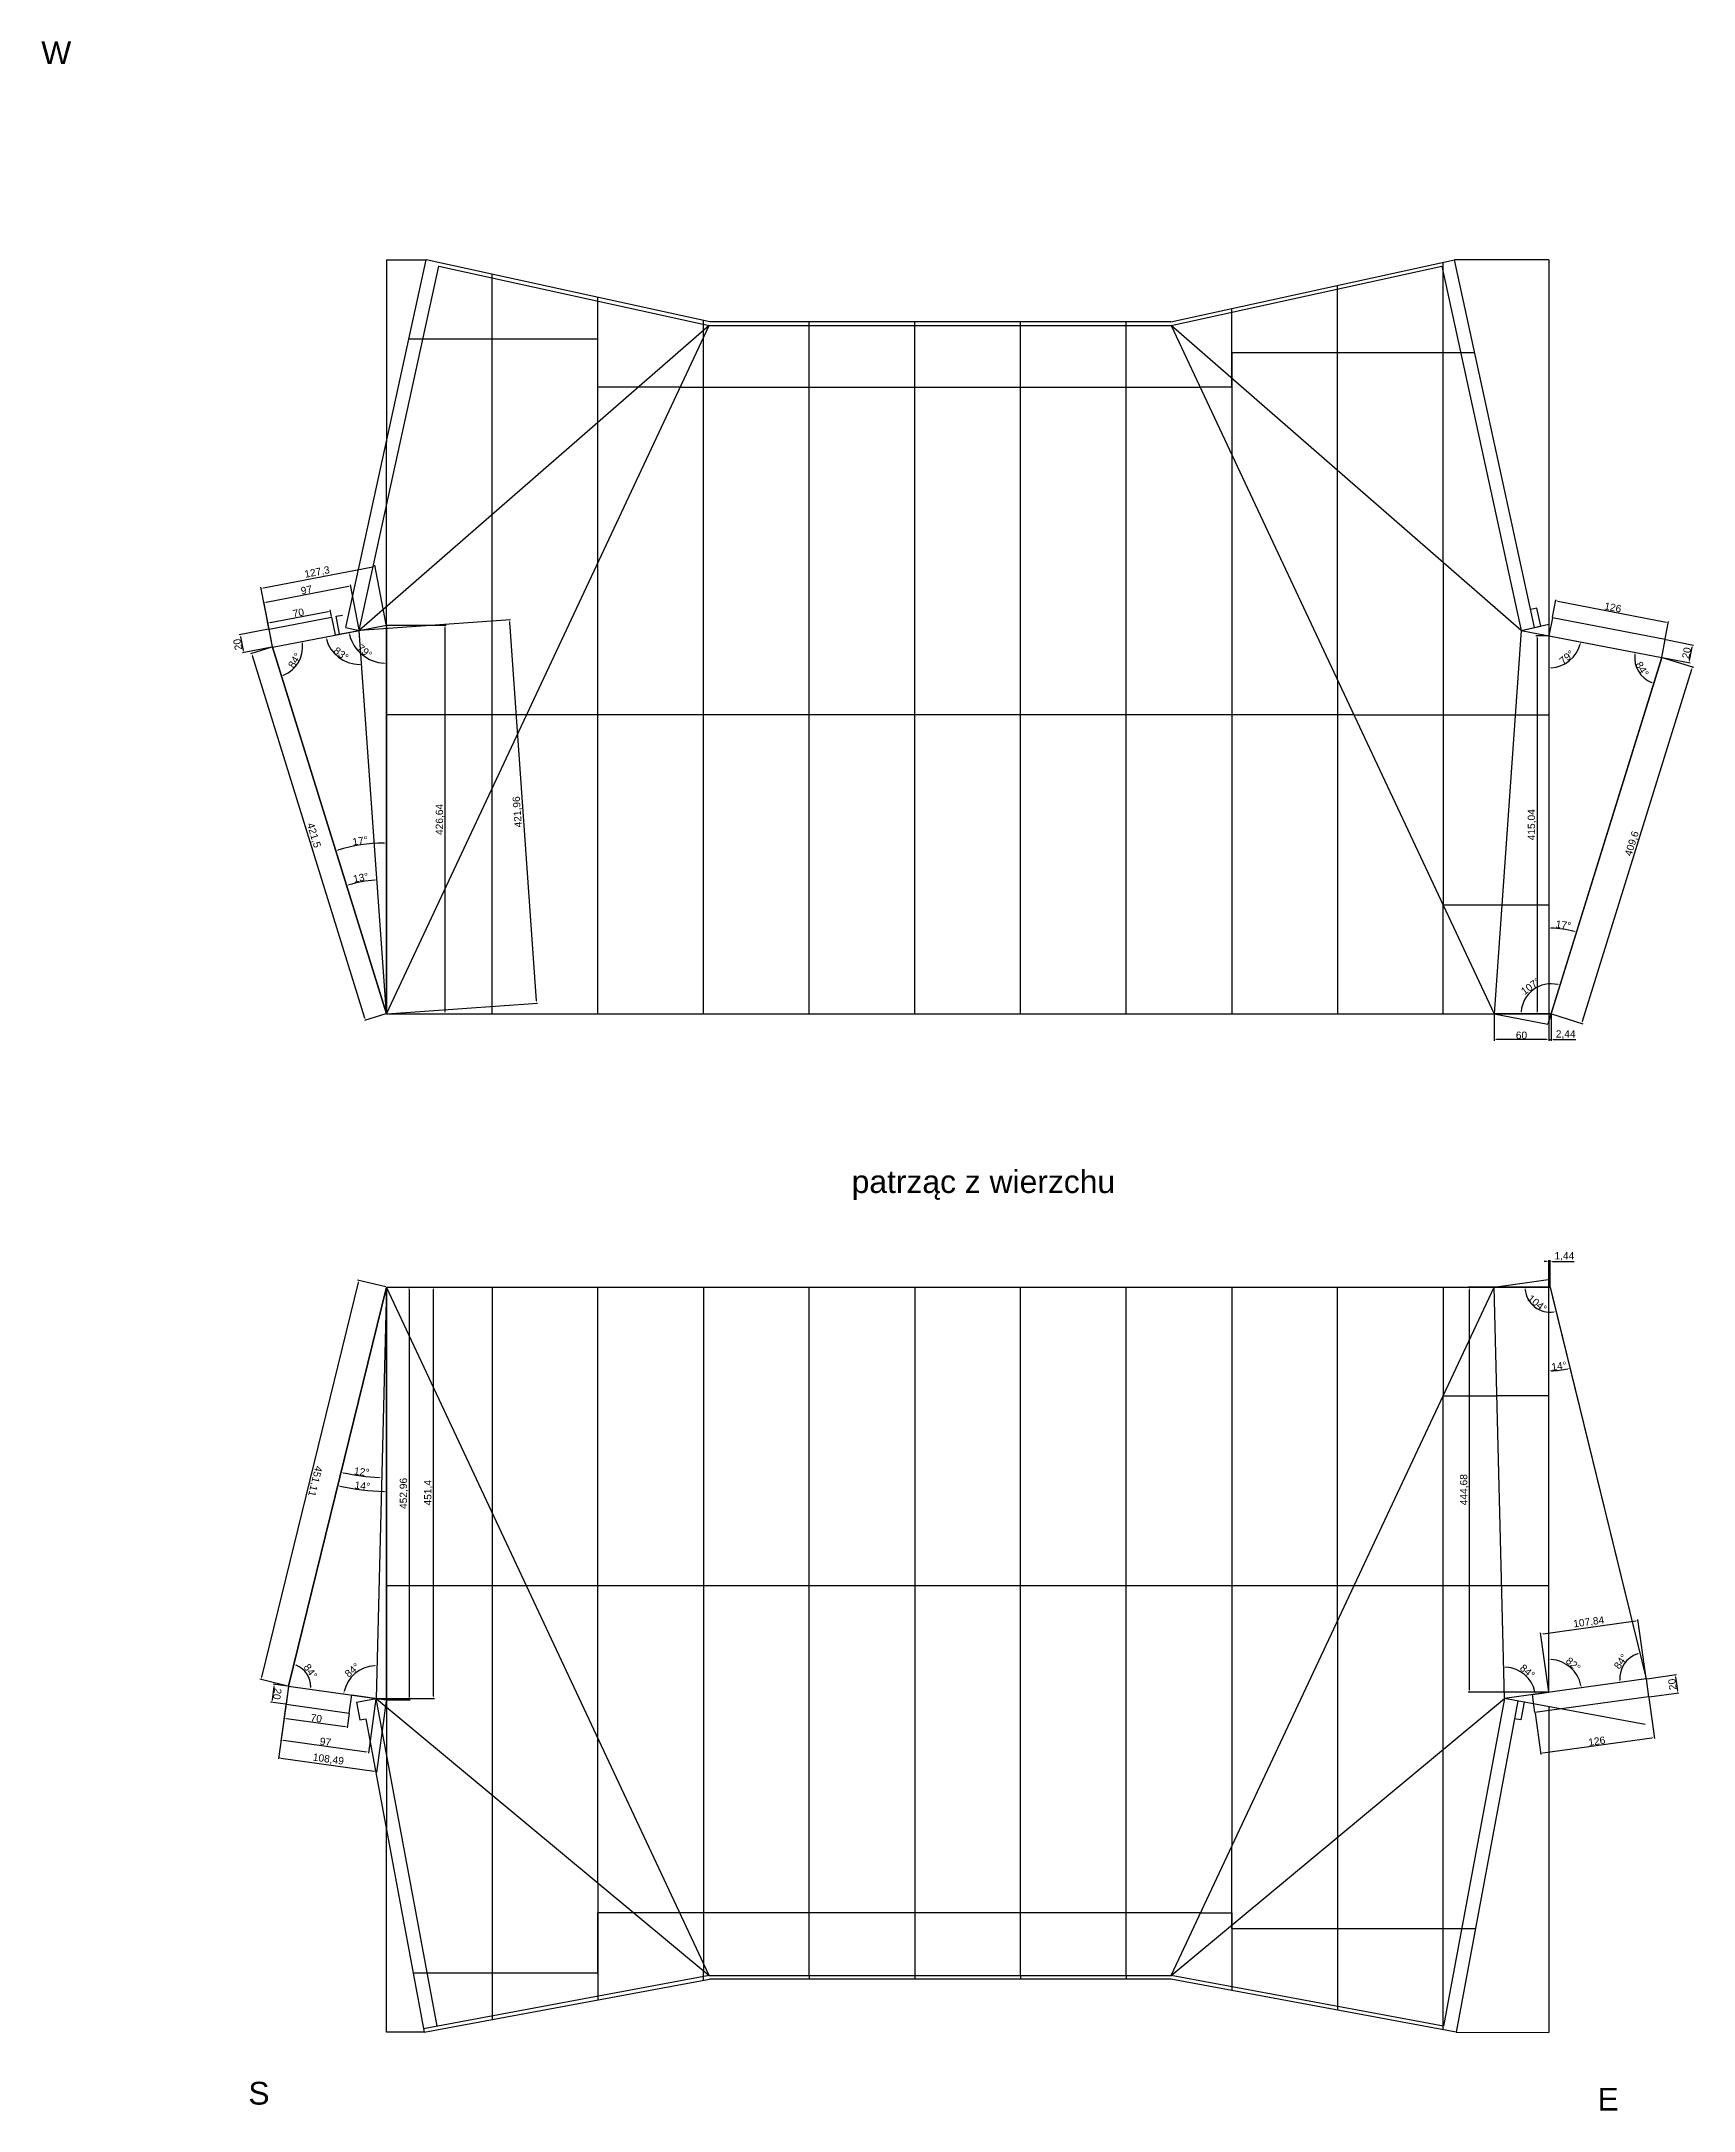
# Model space of a CAD drawing. Header units: millimetres. Extents: x -1487 to 2622, y -904 to 1367.
# Drawn here: x -379 to 1435, y -904 to 1367 of the extents above; entities that cross this region are included whole.
import ezdxf

# ---------------------------------------------------------------- set-up
doc = ezdxf.new("R2010")
doc.units = ezdxf.units.MM
for name, color, linetype in [('+bryła6', 122, 'Continuous'), ('+kalenica główna', 70, 'Continuous'), ('+kalenice2', 130, 'Continuous'), ('+literki', 7, 'Continuous'), ('szwy5-trojkaty-boczne-polek-wymiary', 7, 'Continuous')]:
    doc.layers.add(name, color=color, linetype=linetype)
for name, color, linetype, transparency in [('+obecna przycieta szmata', 211, 'Continuous', 0.6), ('+szwy5.n', 170, 'Continuous', 0.6), ('+szwy5.s', 170, 'Continuous', 0.6), ('obecna przycieta szmata', 211, 'Continuous', 0.6)]:
    doc.layers.add(name, color=color, linetype=linetype, transparency=transparency)
doc.styles.get("Standard").update_dxf_attribs({"font": 'arial.ttf'})
doc.dimstyles.new('ISO-25', dxfattribs={"dimtxt": 8, "dimasz": 2.5, "dimexe": 1.25, "dimexo": 0.625, "dimtad": 1, "dimtxsty": 'Standard', "dimcen": 2.5, "dimadec": 0, "dimazin": 0, "dimtfac": 1, "dimtmove": 0, "dimatfit": 3, "dimfxl": 1, "dimarcsym": 0})

msp = doc.modelspace()

# ---------------------------------------------------------------- texts
at = {"layer": '+literki', "transparency": 33554687}
for s, p in [('W', (-378.8248557981365, 1342.366755215903)), ('patrząc z wierzchu', (510.7539747275432, 103.2860622892908)), ('S', (-151.4839127970253, -897.3046928025169)), ('E', (1329.502490599484, -903.9163505889711))]:
    msp.add_text(s, height=25, dxfattribs=at).set_placement(p)

# ---------------------------------------------------------------- blocks, each defined once
blk = doc.blocks.new('*D85')
at = {"layer": 'szwy5-trojkaty-boczne-polek-wymiary', "color": 0, "lineweight": -2, "transparency": 16777216}
for p, q in [((-30.88583403208428, 4.9959399146272), (-137.0822005296657, -428.2923089347373)), ((-0.6070333099269141, 0.1487802235600624), (-31.50477967104316, 7.721633642105358)), ((-107.9936417671567, -437.9957351009366), (-138.8913881282729, -430.4228816823913))]:
    blk.add_line(p, q, dxfattribs=at)
at = {"layer": 'szwy5-trojkaty-boczne-polek-wymiary', "color": 0, "transparency": 16777216}
for points in [[(-30.48114515915659, 4.896753084656506), (-31.29052290501196, 5.095126744597892), (-30.29071305226012, 7.42407315219328)], [(-136.677511656738, -428.391495764708), (-137.4868894025934, -428.1931221047666), (-137.6773215094899, -430.7204421723034)]]:
    blk.add_solid(points, dxfattribs=at)
at = {"layer": 'szwy5-trojkaty-boczne-polek-wymiary', "color": 0, "transparency": 16777216, "insert": (-78.70754793918724, -212.9414156870168), "char_height": 8, "attachment_point": 5, "rotation": 256.2286165482633}
blk.add_mtext('451,11', dxfattribs=at)
blk = doc.blocks.new('*D86')
at = {"layer": 'szwy5-trojkaty-boczne-polek-wymiary', "color": 0, "lineweight": -2, "transparency": 16777216}
for p, q in [((-123.3868092586449, -438.4608151404917), (-125.4367847307521, -453.3200748987754)), ((-108.0057442810264, -438.0590997012216), (-124.2834183264833, -435.8134405581044)), ((-110.7390449105021, -457.8714460455956), (-127.0167189559589, -455.6257869024784))]:
    blk.add_line(p, q, dxfattribs=at)
at = {"layer": 'szwy5-trojkaty-boczne-polek-wymiary', "color": 0, "transparency": 16777216}
for points in [[(-125.0240275152446, -453.3770186618894), (-125.8495419462596, -453.2631311356614), (-125.7784473094364, -455.7966181918205)], [(-122.9740520431374, -438.5177589036057), (-123.7995664741525, -438.4038713773776), (-123.0451466799607, -435.9842718474466)]]:
    blk.add_solid(points, dxfattribs=at)
at = {"layer": 'szwy5-trojkaty-boczne-polek-wymiary', "color": 0, "transparency": 16777216, "insert": (-119.7464016247103, -446.5340804517974), "char_height": 8, "attachment_point": 5, "rotation": 262.14508837363724}
blk.add_mtext('20', dxfattribs=at)
blk = doc.blocks.new('*D87')
at = {"layer": 'szwy5-trojkaty-boczne-polek-wymiary', "color": 0, "lineweight": -2, "transparency": 16777216}
for p, q in [((-110.2053247318854, -458.5759975135315), (-112.3833712643543, -474.3635811417998)), ((-109.7359966820053, -473.4669720738485), (-45.34587106245246, -482.3501991168892)), ((-40.86211252621317, -468.1425497137294), (-43.04015905868199, -483.9301333419976))]:
    blk.add_line(p, q, dxfattribs=at)
at = {"layer": 'szwy5-trojkaty-boczne-polek-wymiary', "color": 0, "transparency": 16777216}
for points in [[(-109.6790529189089, -473.0542148583385), (-109.7929404451017, -473.8797292893585), (-112.212539975065, -473.12530949527)], [(-45.28892729935605, -481.9374419013793), (-45.40281482554889, -482.7629563323992), (-42.86932776939274, -482.6918616954677)]]:
    blk.add_solid(points, dxfattribs=at)
at = {"layer": 'szwy5-trojkaty-boczne-polek-wymiary', "color": 0, "transparency": 16777216, "insert": (-76.89729844026421, -473.2431902253531), "char_height": 8, "attachment_point": 5, "rotation": 352.14508837608366}
blk.add_mtext('70', dxfattribs=at)
blk = doc.blocks.new('*D88')
at = {"layer": 'szwy5-trojkaty-boczne-polek-wymiary', "color": 0, "lineweight": -2, "transparency": 16777216}
for p, q in [((-107.4720241024129, -438.7636511691704), (-115.6948291813864, -498.3667041379664)), ((-11.38214440479811, -452.0201592355906), (-19.60494948002692, -511.6232121772433)), ((-113.0474545990374, -497.4700950700151), (-21.91066148379738, -510.0432779521349))]:
    blk.add_line(p, q, dxfattribs=at)
at = {"layer": 'szwy5-trojkaty-boczne-polek-wymiary', "color": 0, "transparency": 16777216}
for points in [[(-112.990510835941, -497.0573378545051), (-113.1043983621338, -497.882852285525), (-115.5239978920971, -497.1284324914366)], [(-21.85371772070097, -509.6305207366249), (-21.96760524689381, -510.4560351676449), (-19.43411819073766, -510.3849405307134)]]:
    blk.add_solid(points, dxfattribs=at)
at = {"layer": 'szwy5-trojkaty-boczne-polek-wymiary', "color": 0, "transparency": 16777216, "insert": (-66.83542260945272, -499.0912911410593), "char_height": 8, "attachment_point": 5, "rotation": 352.14508837608366}
blk.add_mtext('97', dxfattribs=at)
blk = doc.blocks.new('*D89')
at = {"layer": 'szwy5-trojkaty-boczne-polek-wymiary', "color": 0, "lineweight": -2, "transparency": 16777216}
blk.add_arc((-5.353844666573757e-10, -2.139589470513946e-08), 209.1134040331711, 256.9136051672155, 267.8814306560221, dxfattribs=at)
at = {"layer": 'szwy5-trojkaty-boczne-polek-wymiary', "color": 0, "transparency": 16777216}
for points in [[(-47.44422828205883, -204.0879531614068), (-47.25069631708109, -203.2774040740738), (-49.77910956156885, -203.1020827228071)], [(-7.717503688542649, -208.5540012719586), (-7.743331516022433, -209.3869342631242), (-5.231618628785661, -209.0479512499808)]]:
    blk.add_solid(points, dxfattribs=at)
at = {"layer": 'szwy5-trojkaty-boczne-polek-wymiary', "color": 0, "transparency": 16777216, "insert": (-27.05151300504335, -202.6746849356312), "char_height": 8, "attachment_point": 5, "rotation": 352.3975179116189}
blk.add_mtext('12°', dxfattribs=at)
blk = doc.blocks.new('*D91')
at = {"layer": 'szwy5-trojkaty-boczne-polek-wymiary', "color": 0, "lineweight": -2, "transparency": 16777216}
blk.add_arc((2.076433251272696e-09, -4.425824026121159e-09), 224.2593635905311, 256.8673421213937, 269.3612744294905, dxfattribs=at)
at = {"layer": 'szwy5-trojkaty-boczne-polek-wymiary', "color": 0, "transparency": 16777216}
for points in [[(-51.0500978026848, -218.7994588318195), (-50.85623861761006, -217.9889879435043), (-53.38458087509335, -217.8126458324377)], [(-2.497638692935848, -223.8287686428548), (-2.502283612292, -224.662089030922), (1.158794660232234e-08, -224.2593635949569)]]:
    blk.add_solid(points, dxfattribs=at)
at = {"layer": 'szwy5-trojkaty-boczne-polek-wymiary', "color": 0, "transparency": 16777216, "insert": (-26.32976333069477, -218.0339565299603), "char_height": 8, "attachment_point": 5, "rotation": 353.1143082754421}
blk.add_mtext('14°', dxfattribs=at)
blk = doc.blocks.new('*D94')
at = {"layer": 'szwy5-trojkaty-boczne-polek-wymiary', "color": 0, "lineweight": -2, "transparency": 16777216}
blk.add_arc((-107.3866084577659, -438.1445153459017), 24.4284269588896, 358.0112880877186, 70.3624168341914, dxfattribs=at)
at = {"layer": 'szwy5-trojkaty-boczne-polek-wymiary', "color": 0, "transparency": 16777216}
for points in [[(-99.29672546484838, -415.535997173618), (-99.057195908896, -414.7378305016317), (-101.5714607028311, -414.4183251697676)], [(-82.55776485328988, -439.027993739933), (-83.38802544234542, -438.9564968959079), (-83.18738567989297, -441.4830270850871)]]:
    blk.add_solid(points, dxfattribs=at)
at = {"layer": 'szwy5-trojkaty-boczne-polek-wymiary', "color": 0, "transparency": 16777216, "insert": (-83.28336811399981, -421.7720542649656), "char_height": 8, "attachment_point": 5, "rotation": 304.1868524609551}
blk.add_mtext('84°', dxfattribs=at)
blk = doc.blocks.new('*D95')
at = {"layer": 'szwy5-trojkaty-boczne-polek-wymiary', "color": 0, "lineweight": -2, "transparency": 16777216}
blk.add_arc((-11.29672875956737, -451.4010233889071), 35.85090358665912, 92.56265012542164, 168.1488575231994, dxfattribs=at)
at = {"layer": 'szwy5-trojkaty-boczne-polek-wymiary', "color": 0, "transparency": 16777216}
for points in [[(-12.9037915078849, -415.1693268211217), (-12.89558081635383, -416.0026197042), (-10.39980751288431, -415.5613411880676)], [(-45.97293033408894, -444.1096342422409), (-46.79397195755843, -443.9670330607063), (-46.8112546904276, -446.501458521882)]]:
    blk.add_solid(points, dxfattribs=at)
at = {"layer": 'szwy5-trojkaty-boczne-polek-wymiary', "color": 0, "transparency": 16777216, "insert": (-37.56092678579678, -420.4923668775296), "char_height": 8, "attachment_point": 5, "rotation": 40.35575382431054}
blk.add_mtext('84°', dxfattribs=at)
blk = doc.blocks.new('*D101')
at = {"layer": 'szwy5-trojkaty-boczne-polek-wymiary', "color": 0, "lineweight": -2, "transparency": 16777216}
for p, q in [((-29.12509212377394, 720.9508518863219), (136.1104788787705, 732.629248673026)), ((135.0398427488961, 730.0473427341104), (164.4358727321299, 314.1281127061034)), ((0.6234448027932267, 300.0440634521503), (165.8590158053377, 311.7224602388545))]:
    blk.add_line(p, q, dxfattribs=at)
at = {"layer": 'szwy5-trojkaty-boczne-polek-wymiary', "color": 0, "transparency": 16777216}
for points in [[(134.6242128817157, 730.0179671554993), (135.4554726160765, 730.0767183127216), (134.8635892772294, 732.5411219371927)], [(164.0202428649496, 314.0987371274923), (164.8515025993103, 314.1574882847145), (164.6121262037966, 311.6343335030211)]]:
    blk.add_solid(points, dxfattribs=at)
at = {"layer": 'szwy5-trojkaty-boczne-polek-wymiary', "color": 0, "transparency": 16777216, "insert": (144.3187360438833, 521.7047190675227), "char_height": 8, "attachment_point": 5, "rotation": 94.04278582361685}
blk.add_mtext('421,96', dxfattribs=at)
blk = doc.blocks.new('*D102')
at = {"layer": 'szwy5-trojkaty-boczne-polek-wymiary', "color": 0, "lineweight": -2, "transparency": 16777216}
for p, q in [((-129.3944994335336, 722.0569108249882), (-161.683996795848, 715.8293187452847)), ((-159.9831729056818, 713.6112794997708), (-157.1425124221171, 698.882713784905)), ((-125.6069521221149, 702.4188232051672), (-157.8964494844285, 696.1912311254638))]:
    blk.add_line(p, q, dxfattribs=at)
at = {"layer": 'szwy5-trojkaty-boczne-polek-wymiary', "color": 0, "transparency": 16777216}
for points in [[(-160.3922997310947, 713.5323722641162), (-159.5740460802688, 713.6901867354254), (-160.4566163196092, 716.0660404522483)], [(-157.55163924753, 698.8038065492505), (-156.7333855967042, 698.9616210205596), (-156.6690690081897, 696.4279528324274)]]:
    blk.add_solid(points, dxfattribs=at)
at = {"layer": 'szwy5-trojkaty-boczne-polek-wymiary', "color": 0, "transparency": 16777216, "insert": (-163.1872037296957, 705.3551080500846), "char_height": 8, "attachment_point": 5, "rotation": 100.91645020366903}
blk.add_mtext('20', dxfattribs=at)
blk = doc.blocks.new('*D103')
at = {"layer": 'szwy5-trojkaty-boczne-polek-wymiary', "color": 0, "lineweight": -2, "transparency": 16777216}
for p, q in [((-128.899170048888, 722.7889619165909), (-130.3125939773095, 730.117436169182)), ((-127.6211113178779, 729.3634991068361), (-63.79732655330218, 741.6730278681301)), ((-60.16586337934501, 736.0453775056767), (-61.57928730776646, 743.3738517582678))]:
    blk.add_line(p, q, dxfattribs=at)
at = {"layer": 'szwy5-trojkaty-boczne-polek-wymiary', "color": 0, "transparency": 16777216}
for points in [[(-127.7000185535272, 729.77262593225), (-127.5422040822286, 728.9543722814221), (-130.0758722703615, 728.8900556929402)], [(-63.87623378895148, 742.082154693544), (-63.71841931765286, 741.2639010427162), (-61.34256560081852, 742.146471282026)]]:
    blk.add_solid(points, dxfattribs=at)
at = {"layer": 'szwy5-trojkaty-boczne-polek-wymiary', "color": 0, "transparency": 16777216, "insert": (-96.601107527784, 740.1426245532908), "char_height": 8, "attachment_point": 5, "rotation": 10.916450202933335}
blk.add_mtext('70', dxfattribs=at)
blk = doc.blocks.new('*D105')
at = {"layer": 'szwy5-trojkaty-boczne-polek-wymiary', "color": 0, "lineweight": -2, "transparency": 16777216}
for p, q in [((-125.1116227374695, 703.15087429677), (-134.6545303454979, 752.6299805252861)), ((-131.9630476860663, 751.8760434629403), (-41.62784463654133, 769.2987610939485)), ((-29.86689777984128, 721.5204787393109), (-39.40980539100559, 770.9995849840864))]:
    blk.add_line(p, q, dxfattribs=at)
at = {"layer": 'szwy5-trojkaty-boczne-polek-wymiary', "color": 0, "transparency": 16777216}
for points in [[(-132.0419549217156, 752.2851702883542), (-131.884140450417, 751.4669166375264), (-134.41780863855, 751.4026000490443)], [(-41.70675187219062, 769.7078879193624), (-41.548937400892, 768.8896342685347), (-39.17308368405764, 769.7722045078445)]]:
    blk.add_solid(points, dxfattribs=at)
at = {"layer": 'szwy5-trojkaty-boczne-polek-wymiary', "color": 0, "transparency": 16777216, "insert": (-87.68733475349777, 765.2117633442522), "char_height": 8, "attachment_point": 5, "rotation": 10.916450202933335}
blk.add_mtext('97', dxfattribs=at)
blk = doc.blocks.new('*D106')
at = {"layer": 'szwy5-trojkaty-boczne-polek-wymiary', "color": 0, "lineweight": -2, "transparency": 16777216}
blk.add_arc((-124.9932618839953, 702.5371840586487), 33.10282380306891, 291.5784139677153, 6.588314560501463, dxfattribs=at)
at = {"layer": 'szwy5-trojkaty-boczne-polek-wymiary', "color": 0, "transparency": 16777216}
for points in [[(-92.52085762229012, 706.2718197946424), (-91.6972283020724, 706.3986235300843), (-92.489454168507, 708.8061096230167)], [(-112.680397286613, 671.3613932509301), (-112.9573950304664, 672.1473428004207), (-115.1767448070116, 670.923374794115)]]:
    blk.add_solid(points, dxfattribs=at)
at = {"layer": 'szwy5-trojkaty-boczne-polek-wymiary', "color": 0, "transparency": 16777216, "insert": (-100.6342537903121, 687.9490108767734), "char_height": 8, "attachment_point": 5, "rotation": 59.0833642641084}
blk.add_mtext('84°', dxfattribs=at)
blk = doc.blocks.new('*D107')
at = {"layer": 'szwy5-trojkaty-boczne-polek-wymiary', "color": 0, "lineweight": -2, "transparency": 16777216}
blk.add_arc((-29.74853692754328, 720.9067885178272), 37.36104978823853, 194.7510904649496, 270.2081455620123, dxfattribs=at)
at = {"layer": 'szwy5-trojkaty-boczne-polek-wymiary', "color": 0, "transparency": 16777216}
for points in [[(-66.28446510566874, 711.3013534859485), (-65.47194960277886, 711.486456165584), (-66.43351539312988, 713.8314513344357)], [(-29.62826433398504, 683.9623652675564), (-29.59735777835181, 683.1296052605535), (-27.11453103515998, 683.6387049309545)]]:
    blk.add_solid(points, dxfattribs=at)
at = {"layer": 'szwy5-trojkaty-boczne-polek-wymiary', "color": 0, "transparency": 16777216, "insert": (-49.63304187350028, 695.011875597752), "char_height": 8, "attachment_point": 5, "rotation": 322.47961801348094}
blk.add_mtext('83°', dxfattribs=at)
blk = doc.blocks.new('*D108')
at = {"layer": 'szwy5-trojkaty-boczne-polek-wymiary', "color": 0, "lineweight": -2, "transparency": 16777216}
blk.add_arc((9.702034731164344e-10, 726.6443121115576), 41.88173722929842, 194.3370514626853, 266.5793987403965, dxfattribs=at)
at = {"layer": 'szwy5-trojkaty-boczne-polek-wymiary', "color": 0, "transparency": 16777216}
for points in [[(-40.98395361214614, 716.182239173648), (-40.17077460660266, 716.3644048932217), (-41.12386126809531, 718.7128590500653)], [(-2.486450465191808, 685.2536707892814), (-2.511322085508652, 684.4207086971383), (1.078831246559429e-09, 684.7625748822593)]]:
    blk.add_solid(points, dxfattribs=at)
at = {"layer": 'szwy5-trojkaty-boczne-polek-wymiary', "color": 0, "transparency": 16777216, "insert": (-23.66530385498892, 697.9786117641015), "char_height": 8, "attachment_point": 5, "rotation": 320.45822510154096}
blk.add_mtext('79°', dxfattribs=at)
blk = doc.blocks.new('*D109')
at = {"layer": 'szwy5-trojkaty-boczne-polek-wymiary', "color": 0, "lineweight": -2, "transparency": 16777216}
blk.add_arc((2.122554576544711e-09, 300.0000000828201), 147.3277252080485, 95.01504795043553, 106.2780161988766, dxfattribs=at)
at = {"layer": 'szwy5-trojkaty-boczne-polek-wymiary', "color": 0, "transparency": 16777216}
for points in [[(-41.17554843039051, 441.0228271432421), (-41.41590901316303, 441.8207439526236), (-43.68947914992152, 440.7007037996152)], [(-12.91190416436311, 447.1790870556041), (-12.84610231036331, 446.348355714884), (-10.38680921520287, 446.9611269472434)]]:
    blk.add_solid(points, dxfattribs=at)
at = {"layer": 'szwy5-trojkaty-boczne-polek-wymiary', "color": 0, "transparency": 16777216, "insert": (-28.08933140748076, 449.4227644171029), "char_height": 8, "attachment_point": 5, "rotation": 10.646532074656001}
blk.add_mtext('13°', dxfattribs=at)
blk = doc.blocks.new('*D110')
at = {"layer": 'szwy5-trojkaty-boczne-polek-wymiary', "color": 0, "lineweight": -2, "transparency": 16777216}
blk.add_arc((2.076397720429735e-09, 300.0000000829685), 187.4187106254646, 90.76428073967284, 106.4859975857592, dxfattribs=at)
at = {"layer": 'szwy5-trojkaty-boczne-polek-wymiary', "color": 0, "transparency": 16777216}
for points in [[(-53.06496716586783, 479.3150222590263), (-53.30677555499747, 480.1125015047693), (-55.57830909766191, 478.9883367145088)], [(-2.502723376621034, 487.8186942121744), (-2.49716541144457, 486.9853794136333), (1.590407805451941e-09, 487.4187107084331)]]:
    blk.add_solid(points, dxfattribs=at)
at = {"layer": 'szwy5-trojkaty-boczne-polek-wymiary', "color": 0, "transparency": 16777216, "insert": (-28.80308853152652, 489.8880120130947), "char_height": 8, "attachment_point": 5, "rotation": 8.625139162716035}
blk.add_mtext('17°', dxfattribs=at)
blk = doc.blocks.new('*D111')
at = {"layer": 'szwy5-trojkaty-boczne-polek-wymiary', "color": 0, "lineweight": -2, "transparency": 16777216}
for p, q in [((-125.5901484489556, 702.3518426747917), (-148.9578209046354, 695.0958630555344)), ((-23.51215142803584, 295.3169081202269), (-147.0226822392993, 693.078999563396)), ((-0.596886616187092, 299.814658696617), (-23.96455902254502, 292.5586790926749))]:
    blk.add_line(p, q, dxfattribs=at)
at = {"layer": 'szwy5-trojkaty-boczne-polek-wymiary', "color": 0, "transparency": 16777216}
for points in [[(-146.6247578626584, 693.2025604859649), (-147.4206066159402, 692.9554386408271), (-147.7640477747128, 695.4665458232412)], [(-23.11422705139495, 295.4404690427957), (-23.91007580467672, 295.1933471976579), (-22.77078589262238, 292.9293618603816)]]:
    blk.add_solid(points, dxfattribs=at)
at = {"layer": 'szwy5-trojkaty-boczne-polek-wymiary', "color": 0, "transparency": 16777216, "insert": (-80.07914526478008, 495.8089826181869), "char_height": 8, "attachment_point": 5, "rotation": 287.25027832528343}
blk.add_mtext('421,5', dxfattribs=at)
blk = doc.blocks.new('*D112')
at = {"layer": 'szwy5-trojkaty-boczne-polek-wymiary', "color": 0, "lineweight": -2, "transparency": 16777216}
for p, q in [((1273.500000000001, 28.2151476411463), (1271.000000000001, 28.2151476411463)), ((1276.000000000001, 0.6249999512166369), (1276.000000000001, 29.4651476411463)), ((1276.000000000001, 28.2151476411463), (1277.437966042163, 28.2151476411463)), ((1277.437966042163, 0.6609863796558904), (1277.437966042163, 29.4651476411463)), ((1279.937966042163, 28.2151476411463), (1303.682509016242, 28.2151476411463))]:
    blk.add_line(p, q, dxfattribs=at)
at = {"layer": 'szwy5-trojkaty-boczne-polek-wymiary', "color": 0, "transparency": 16777216}
for points in [[(1273.500000000001, 28.63181430781297), (1273.500000000001, 27.79848097447963), (1276.000000000001, 28.2151476411463)], [(1279.937966042163, 28.63181430781297), (1279.937966042163, 27.79848097447963), (1277.437966042163, 28.2151476411463)]]:
    blk.add_solid(points, dxfattribs=at)
at = {"layer": 'szwy5-trojkaty-boczne-polek-wymiary', "color": 0, "transparency": 16777216, "insert": (1293.060237529202, 33.64778747743553), "char_height": 8, "attachment_point": 5}
blk.add_mtext('1,44', dxfattribs=at)
blk = doc.blocks.new('*D113')
at = {"layer": 'szwy5-trojkaty-boczne-polek-wymiary', "color": 0, "lineweight": -2, "transparency": 16777216}
for p, q in [((1275.375000000001, -4.878336294981051e-08), (1187.379270336842, -4.878333802264905e-08)), ((1188.629270336842, -2.500000048783338), (1188.629270336842, -442.1819463705177)), ((1275.374999981291, -444.6819463705177), (1187.379270336842, -444.6819463705177))]:
    blk.add_line(p, q, dxfattribs=at)
at = {"layer": 'szwy5-trojkaty-boczne-polek-wymiary', "color": 0, "transparency": 16777216}
for points in [[(1188.212603670175, -2.500000048783338), (1189.045937003508, -2.500000048783339), (1188.629270336842, -4.878333837674524e-08)], [(1188.212603670175, -442.1819463705177), (1189.045937003508, -442.1819463705177), (1188.629270336842, -444.6819463705177)]]:
    blk.add_solid(points, dxfattribs=at)
at = {"layer": 'szwy5-trojkaty-boczne-polek-wymiary', "color": 0, "transparency": 16777216, "insert": (1183.196630500552, -222.3409732096503), "char_height": 8, "attachment_point": 5, "rotation": 90}
blk.add_mtext('444,68', dxfattribs=at)
blk = doc.blocks.new('*D114')
at = {"layer": 'szwy5-trojkaty-boczne-polek-wymiary', "color": 0, "lineweight": -2, "transparency": 16777216}
for p, q in [((1385.642363848714, -450.3760956362793), (1391.887378174936, -495.6431201539377)), ((1260.824581882029, -467.59588962219), (1267.069596208252, -512.8629141398485)), ((1269.375308211699, -511.282979914268), (1389.240003592404, -494.7465110865284))]:
    blk.add_line(p, q, dxfattribs=at)
at = {"layer": 'szwy5-trojkaty-boczne-polek-wymiary', "color": 0, "transparency": 16777216}
for points in [[(1389.183059829223, -494.3337538710301), (1389.296947355585, -495.1592683020266), (1391.716546885394, -494.4048485074428)], [(1269.318364448518, -510.8702226987698), (1269.43225197488, -511.6957371297663), (1266.898764918709, -511.6246424933535)]]:
    blk.add_solid(points, dxfattribs=at)
at = {"layer": 'szwy5-trojkaty-boczne-polek-wymiary', "color": 0, "transparency": 16777216, "insert": (1328.664020469131, -498.3493501305143), "char_height": 8, "attachment_point": 5, "rotation": 7.8549116356469195}
blk.add_mtext('126', dxfattribs=at)
blk = doc.blocks.new('*D116')
at = {"layer": 'szwy5-trojkaty-boczne-polek-wymiary', "color": 0, "lineweight": -2, "transparency": 16777216}
for p, q in [((1383.442783389386, -429.859197803865), (1416.105037651941, -425.3531307943844)), ((1415.208428584532, -428.000505376917), (1417.258404061913, -442.859765155643)), ((1386.17608402719, -449.6715441682599), (1418.838338287493, -445.16547715909))]:
    blk.add_line(p, q, dxfattribs=at)
at = {"layer": 'szwy5-trojkaty-boczne-polek-wymiary', "color": 0, "transparency": 16777216}
for points in [[(1414.795671369033, -428.0574491400979), (1415.62118580003, -427.9435616137361), (1414.866766005446, -425.5239620839271)], [(1416.845646846414, -442.9167089188239), (1417.671161277411, -442.8028213924621), (1417.600066640998, -445.3363084486327)]]:
    blk.add_solid(points, dxfattribs=at)
at = {"layer": 'szwy5-trojkaty-boczne-polek-wymiary', "color": 0, "transparency": 16777216, "insert": (1411.568020953338, -436.0737706992001), "char_height": 8, "attachment_point": 5, "rotation": 97.85491163564691}
blk.add_mtext('20', dxfattribs=at)
blk = doc.blocks.new('*D120')
at = {"layer": 'szwy5-trojkaty-boczne-polek-wymiary', "color": 0, "lineweight": -2, "transparency": 16777216}
blk.add_arc((1382.82364757116, -429.9446134691272), 29.02355645910568, 108.7081929217449, 182.9181021767136, dxfattribs=at)
at = {"layer": 'szwy5-trojkaty-boczne-polek-wymiary', "color": 0, "transparency": 16777216}
for points in [[(1373.397863215462, -402.0544918295263), (1373.63091146564, -402.8545749236691), (1375.91463662298, -401.7553886260633)], [(1354.252552001908, -431.3830443756271), (1353.42289858574, -431.4612725897588), (1354.072409936218, -433.9111187311951)]]:
    blk.add_solid(points, dxfattribs=at)
at = {"layer": 'szwy5-trojkaty-boczne-polek-wymiary', "color": 0, "transparency": 16777216, "insert": (1354.9192722981, -410.9901786522558), "char_height": 8, "attachment_point": 5, "rotation": 55.81314754922925}
blk.add_mtext('84°', dxfattribs=at)
blk = doc.blocks.new('*D121')
at = {"layer": 'szwy5-trojkaty-boczne-polek-wymiary', "color": 0, "lineweight": -2, "transparency": 16777216}
blk.add_arc((1275.999999981291, -444.6819463679224), 36.02269540763452, 11.8320768334665, 86.02283479999319, dxfattribs=at)
at = {"layer": 'szwy5-trojkaty-boczne-polek-wymiary', "color": 0, "transparency": 16777216}
for points in [[(1278.484035909743, -409.1624175598211), (1278.512952864915, -408.329586091787), (1275.999999983226, -408.659250960288)], [(1311.667844806725, -437.2244752583526), (1310.846779468772, -437.3669398338003), (1311.684705864091, -439.7589035599337)]]:
    blk.add_solid(points, dxfattribs=at)
at = {"layer": 'szwy5-trojkaty-boczne-polek-wymiary', "color": 0, "transparency": 16777216, "insert": (1302.761680467489, -413.9747642227909), "char_height": 8, "attachment_point": 5, "rotation": 318.9274558167298}
blk.add_mtext('82°', dxfattribs=at)
blk = doc.blocks.new('*D122')
at = {"layer": 'szwy5-trojkaty-boczne-polek-wymiary', "color": 0, "lineweight": -2, "transparency": 16777216}
blk.add_arc((1227.296728767788, -451.4010234386606), 34.16765653006897, 12.04810001443624, 87.24039234816514, dxfattribs=at)
at = {"layer": 'szwy5-trojkaty-boczne-polek-wymiary', "color": 0, "transparency": 16777216}
for points in [[(1228.936930309444, -417.6896289796925), (1228.94657323416, -416.8563514398252), (1226.4419191522, -417.2440614356098)], [(1261.122162192333, -444.197107565191), (1260.301366881398, -444.3411197243705), (1261.143801014403, -446.7314995775858)]]:
    blk.add_solid(points, dxfattribs=at)
at = {"layer": 'szwy5-trojkaty-boczne-polek-wymiary', "color": 0, "transparency": 16777216, "insert": (1252.470971103725, -421.7750661308066), "char_height": 8, "attachment_point": 5, "rotation": 319.6442461813007}
blk.add_mtext('84°', dxfattribs=at)
blk = doc.blocks.new('*D124')
at = {"layer": 'szwy5-trojkaty-boczne-polek-wymiary', "color": 0, "lineweight": -2, "transparency": 16777216}
blk.add_arc((1276.000000005496, 5.902983584944309), 97.81346092525436, 271.4644543423984, 282.3069291164447, dxfattribs=at)
at = {"layer": 'szwy5-trojkaty-boczne-polek-wymiary', "color": 0, "transparency": 16777216}
for points in [[(1296.754789805461, -89.25678148639426), (1296.942803882357, -90.06862823999597), (1299.284337104714, -89.09866263250942)], [(1278.505120611007, -92.29516141410087), (1278.494471088412, -91.46189613094495), (1276.000000000242, -91.91047734031005)]]:
    blk.add_solid(points, dxfattribs=at)
at = {"layer": 'szwy5-trojkaty-boczne-polek-wymiary', "color": 0, "transparency": 16777216, "insert": (1287.170300983846, -86.59708507774454), "char_height": 8, "attachment_point": 5, "rotation": 6.885691729421555}
blk.add_mtext('14°', dxfattribs=at)
blk = doc.blocks.new('*D125')
at = {"layer": 'szwy5-trojkaty-boczne-polek-wymiary', "color": 0, "lineweight": -2, "transparency": 16777216}
blk.add_arc((1277.446786101451, -4.969911060470622e-08), 27.58618459532421, 185.1942127302683, 278.5771707286598, dxfattribs=at)
at = {"layer": 'szwy5-trojkaty-boczne-polek-wymiary', "color": 0, "transparency": 16777216}
for points in [[(1249.557644156114, -2.516312420596819), (1250.390121539036, -2.478551973447338), (1249.860601506126, -4.825812993658474e-08)], [(1281.480279872052, -26.86888995762592), (1281.641774815761, -27.68642517252545), (1284.013632988605, -26.79317273394793)]]:
    blk.add_solid(points, dxfattribs=at)
at = {"layer": 'szwy5-trojkaty-boczne-polek-wymiary', "color": 0, "transparency": 16777216, "insert": (1263.326607537786, -17.99887269835097), "char_height": 8, "attachment_point": 5, "rotation": 321.88569172946404}
blk.add_mtext('104°', dxfattribs=at)
blk = doc.blocks.new('*D128')
at = {"layer": 'szwy5-trojkaty-boczne-polek-wymiary', "color": 0, "lineweight": -2, "transparency": 16777216}
for p, q in [((1275.914584336519, -444.0628105472704), (1267.018140748145, -379.5768848154556)), ((1269.665515330678, -380.4734938828651), (1371.536076335147, -366.419486143853)), ((1382.738231926969, -429.3254776500873), (1373.841788338594, -364.8395519182725))]:
    blk.add_line(p, q, dxfattribs=at)
at = {"layer": 'szwy5-trojkaty-boczne-polek-wymiary', "color": 0, "transparency": 16777216}
for points in [[(1269.608571567497, -380.0607366673668), (1269.722459093859, -380.8862510983633), (1267.188972037688, -380.8151564619506)], [(1371.479132571966, -366.0067289283547), (1371.593020098328, -366.8322433593512), (1374.012619628137, -366.0778235647675)]]:
    blk.add_solid(points, dxfattribs=at)
at = {"layer": 'szwy5-trojkaty-boczne-polek-wymiary', "color": 0, "transparency": 16777216, "insert": (1319.858343937829, -368.0648229134425), "char_height": 8, "attachment_point": 5, "rotation": 7.854911635646867}
blk.add_mtext('107,84', dxfattribs=at)
blk = doc.blocks.new('*D129')
at = {"layer": 'szwy5-trojkaty-boczne-polek-wymiary', "color": 0, "lineweight": -2, "transparency": 16777216}
for p, q in [((1275.999999994115, 299.3750000666053), (1275.999999994115, 270.4429393947802)), ((1278.442517461203, 299.3750000656953), (1278.442517461203, 270.4429393947802)), ((1273.499999994115, 271.6929393947802), (1270.999999994115, 271.6929393947802)), ((1275.999999994115, 271.6929393947802), (1278.442517461203, 271.6929393947802)), ((1280.942517461203, 271.6929393947802), (1305.576555660384, 271.6929393947802))]:
    blk.add_line(p, q, dxfattribs=at)
at = {"layer": 'szwy5-trojkaty-boczne-polek-wymiary', "color": 0, "transparency": 16777216}
for points in [[(1273.499999994115, 272.1096060614469), (1273.499999994115, 271.2762727281136), (1275.999999994115, 271.6929393947802)], [(1280.942517461203, 272.1096060614469), (1280.942517461203, 271.2762727281136), (1278.442517461203, 271.6929393947802)]]:
    blk.add_solid(points, dxfattribs=at)
at = {"layer": 'szwy5-trojkaty-boczne-polek-wymiary', "color": 0, "transparency": 16777216, "insert": (1294.509536560793, 277.1255792310695), "char_height": 8, "attachment_point": 5}
blk.add_mtext('2,44', dxfattribs=at)
blk = doc.blocks.new('*D130')
at = {"layer": 'szwy5-trojkaty-boczne-polek-wymiary', "color": 0, "lineweight": -2, "transparency": 16777216}
for p, q in [((1216.000000002807, 299.3750000889594), (1216.000000002807, 270.4429393947802)), ((1275.999999994115, 299.3750000666053), (1275.999999994115, 270.4429393947802)), ((1273.499999994115, 271.6929393947802), (1218.500000002807, 271.6929393947802))]:
    blk.add_line(p, q, dxfattribs=at)
at = {"layer": 'szwy5-trojkaty-boczne-polek-wymiary', "color": 0, "transparency": 16777216}
for points in [[(1218.500000002807, 272.1096060614469), (1218.500000002807, 271.2762727281136), (1216.000000002807, 271.6929393947802)], [(1273.499999994115, 272.1096060614469), (1273.499999994115, 271.2762727281136), (1275.999999994115, 271.6929393947802)]]:
    blk.add_solid(points, dxfattribs=at)
at = {"layer": 'szwy5-trojkaty-boczne-polek-wymiary', "color": 0, "transparency": 16777216, "insert": (1245.999999998461, 276.4025232965538), "char_height": 8, "attachment_point": 5}
blk.add_mtext('60', dxfattribs=at)
blk = doc.blocks.new('*D133')
at = {"layer": 'szwy5-trojkaty-boczne-polek-wymiary', "color": 0, "lineweight": -2, "transparency": 16777216}
for p, q in [((1275.561150877684, 715.0363644243535), (1261.782105988237, 715.0363644243535)), ((1263.032105988237, 712.5363644243535), (1263.032105988237, 302.5000000666056)), ((1275.374999994115, 300.0000000666056), (1261.782105988237, 300.0000000666056))]:
    blk.add_line(p, q, dxfattribs=at)
at = {"layer": 'szwy5-trojkaty-boczne-polek-wymiary', "color": 0, "transparency": 16777216}
for points in [[(1262.61543932157, 712.5363644243535), (1263.448772654904, 712.5363644243535), (1263.032105988237, 715.0363644243535)], [(1262.61543932157, 302.5000000666056), (1263.448772654904, 302.5000000666056), (1263.032105988237, 300.0000000666056)]]:
    blk.add_solid(points, dxfattribs=at)
at = {"layer": 'szwy5-trojkaty-boczne-polek-wymiary', "color": 0, "transparency": 16777216, "insert": (1257.599466151948, 507.5181822454797), "char_height": 8, "attachment_point": 5, "rotation": 90}
blk.add_mtext('415,04', dxfattribs=at)
blk = doc.blocks.new('*D134')
at = {"layer": 'szwy5-trojkaty-boczne-polek-wymiary', "color": 0, "lineweight": -2, "transparency": 16777216}
blk.add_arc((1276.176601158195, 715.0382062541238), 35.41359759019414, 274.0113765162557, 345.0379509577544, dxfattribs=at)
at = {"layer": 'szwy5-trojkaty-boczne-polek-wymiary', "color": 0, "transparency": 16777216}
for points in [[(1309.983486574399, 705.9884514399067), (1310.795659933809, 705.8018532654529), (1310.949367777466, 708.3316724309092)], [(1278.668401750114, 679.2949498712633), (1278.63948487488, 680.1277813420731), (1276.155448900068, 679.6246149809674)]]:
    blk.add_solid(points, dxfattribs=at)
at = {"layer": 'szwy5-trojkaty-boczne-polek-wymiary', "color": 0, "transparency": 16777216, "insert": (1295.716952257852, 691.3546436952339), "char_height": 8, "attachment_point": 5, "rotation": 39.52466373700507}
blk.add_mtext('79°', dxfattribs=at)
blk = doc.blocks.new('*D135')
at = {"layer": 'szwy5-trojkaty-boczne-polek-wymiary', "color": 0, "lineweight": -2, "transparency": 16777216}
blk.add_arc((1399.907524806159, 691.1745420968172), 29.69525465863584, 173.9086232143723, 247.9246482355308, dxfattribs=at)
at = {"layer": 'szwy5-trojkaty-boczne-polek-wymiary', "color": 0, "transparency": 16777216}
for points in [[(1369.967846017752, 694.3872521879797), (1370.79201748872, 694.2640213846579), (1370.749624163201, 696.798151199222)], [(1388.887488388715, 664.0486053207337), (1388.607084910986, 663.2638643863344), (1391.101509453049, 662.815024420347)]]:
    blk.add_solid(points, dxfattribs=at)
at = {"layer": 'szwy5-trojkaty-boczne-polek-wymiary', "color": 0, "transparency": 16777216, "insert": (1378.471923994913, 678.3371451242516), "char_height": 8, "attachment_point": 5, "rotation": 300.91663572495156}
blk.add_mtext('84°', dxfattribs=at)
blk = doc.blocks.new('*D136')
at = {"layer": 'szwy5-trojkaty-boczne-polek-wymiary', "color": 0, "lineweight": -2, "transparency": 16777216}
blk.add_arc((1275.999999992884, 292.1339432238351), 102.0097904011471, 74.15393034923204, 88.59579130557971, dxfattribs=at)
at = {"layer": 'szwy5-trojkaty-boczne-polek-wymiary', "color": 0, "transparency": 16777216}
for points in [[(1278.494706590403, 393.6964639266524), (1278.504918028696, 394.5297346935538), (1276.000000008845, 394.1437336249821)], [(1303.972841258879, 390.6666427534011), (1303.735490079823, 389.867825588935), (1306.250617162749, 389.5551806340026)]]:
    blk.add_solid(points, dxfattribs=at)
at = {"layer": 'szwy5-trojkaty-boczne-polek-wymiary', "color": 0, "transparency": 16777216, "insert": (1291.994384784029, 397.5789521145042), "char_height": 8, "attachment_point": 5, "rotation": 351.3748608274058}
blk.add_mtext('17°', dxfattribs=at)
blk = doc.blocks.new('*D137')
at = {"layer": 'szwy5-trojkaty-boczne-polek-wymiary', "color": 0, "lineweight": -2, "transparency": 16777216}
for p, q in [((1404.308762359168, 710.694268862374), (1434.931278911016, 704.7881830666944)), ((1400.521215044257, 691.0561812432264), (1431.143731596105, 685.1500954475467)), ((1430.389794534272, 687.8415781071221), (1433.230455020455, 702.5701438214829))]:
    blk.add_line(p, q, dxfattribs=at)
at = {"layer": 'szwy5-trojkaty-boczne-polek-wymiary', "color": 0, "transparency": 16777216}
for points in [[(1432.821328195056, 702.6490510572103), (1433.639581845854, 702.4912365857556), (1433.703898434819, 705.0249047738763)], [(1429.980667708873, 687.9204853428495), (1430.798921359671, 687.7626708713948), (1429.916351119908, 685.3868171547286)]]:
    blk.add_solid(points, dxfattribs=at)
at = {"layer": 'szwy5-trojkaty-boczne-polek-wymiary', "color": 0, "transparency": 16777216, "insert": (1427.185763711726, 696.0977495573779), "char_height": 8, "attachment_point": 5, "rotation": 79.08354978614501}
blk.add_mtext('20', dxfattribs=at)
blk = doc.blocks.new('*D138')
at = {"layer": 'szwy5-trojkaty-boczne-polek-wymiary', "color": 0, "lineweight": -2, "transparency": 16777216}
for p, q in [((1280.093480974031, 735.2878680380003), (1283.812317566406, 754.5696968233073)), ((1286.030356811618, 752.8688729327467), (1404.840786907461, 729.9542116775365)), ((1403.813432974661, 711.426319954063), (1407.532269567037, 730.7081487393693))]:
    blk.add_line(p, q, dxfattribs=at)
at = {"layer": 'szwy5-trojkaty-boczne-polek-wymiary', "color": 0, "transparency": 16777216}
for points in [[(1286.109264047346, 753.2779997581456), (1285.951449575891, 752.4597461073479), (1283.575595859224, 753.3423163471106)], [(1404.919694143189, 730.3633385029354), (1404.761879671734, 729.5450848521377), (1407.295547859855, 729.4807682631726)]]:
    blk.add_solid(points, dxfattribs=at)
at = {"layer": 'szwy5-trojkaty-boczne-polek-wymiary', "color": 0, "transparency": 16777216, "insert": (1346.327460452615, 746.0359033707794), "char_height": 8, "attachment_point": 5, "rotation": 349.083549786145}
blk.add_mtext('126', dxfattribs=at)
blk = doc.blocks.new('*D140')
at = {"layer": 'szwy5-trojkaty-boczne-polek-wymiary', "color": 0, "lineweight": -2, "transparency": 16777216}
blk.add_arc((1278.442517461202, 300.0000000656957), 32.89377133202644, 77.10537747299907, 175.6443441694313, dxfattribs=at)
at = {"layer": 'szwy5-trojkaty-boczne-polek-wymiary', "color": 0, "transparency": 16777216}
for points in [[(1285.891396484808, 332.4665933818767), (1285.674696276734, 331.6619285670221), (1288.197040825335, 331.4141603502272)], [(1246.060114625556, 302.4823605215649), (1245.227383211607, 302.5140281180335), (1245.548746129176, 300.0000000779506)]]:
    blk.add_solid(points, dxfattribs=at)
at = {"layer": 'szwy5-trojkaty-boczne-polek-wymiary', "color": 0, "transparency": 16777216, "insert": (1256.141258277424, 330.2764952997431), "char_height": 8, "attachment_point": 5, "rotation": 36.37486082121527}
blk.add_mtext('107°', dxfattribs=at)
blk = doc.blocks.new('*D174')
at = {"layer": 'szwy5-trojkaty-boczne-polek-wymiary', "color": 0, "lineweight": -2, "transparency": 16777216}
for p, q in [((-107.4720241024363, -438.7636511691538), (-118.3885999004114, -517.8925176653536)), ((-0.08541562335664565, -454.209569549273), (-10.91657577665879, -532.7193002221984)), ((-115.741225318024, -516.9959085975158), (-13.22228778036146, -531.1393659969912))]:
    blk.add_line(p, q, dxfattribs=at)
at = {"layer": 'szwy5-trojkaty-boczne-polek-wymiary', "color": 0, "transparency": 16777216}
for points in [[(-115.6842815549099, -516.5831513820083), (-115.7981690811381, -517.4086658130233), (-118.217768611069, -516.654246018831)], [(-13.16534401724734, -530.7266087814836), (-13.27923154347558, -531.5521232124986), (-10.7457444873164, -531.4810285756759)]]:
    blk.add_solid(points, dxfattribs=at)
at = {"layer": 'szwy5-trojkaty-boczne-polek-wymiary', "color": 0, "transparency": 16777216, "insert": (-63.73930465497989, -518.6859701972168), "char_height": 8, "attachment_point": 5, "rotation": 352.14508837362513}
blk.add_mtext('108,49', dxfattribs=at)
blk = doc.blocks.new('*D175')
at = {"layer": 'szwy5-trojkaty-boczne-polek-wymiary', "color": 0, "lineweight": -2, "transparency": 16777216}
for p, q in [((0.624999999464606, -2.139597672309395e-08), (26.10760231890874, -2.139598394172768e-08)), ((24.85760231890874, -2.500000021395983), (24.85760231890864, -450.4595140193794)), ((0.6250000212877058, -452.9595140193794), (26.10760231890864, -452.9595140193794))]:
    blk.add_line(p, q, dxfattribs=at)
at = {"layer": 'szwy5-trojkaty-boczne-polek-wymiary', "color": 0, "transparency": 16777216}
for points in [[(24.44093565224207, -2.500000021395983), (25.2742689855754, -2.500000021395984), (24.85760231890874, -2.13959835876315e-08)], [(24.44093565224197, -450.4595140193794), (25.2742689855753, -450.4595140193794), (24.85760231890864, -452.9595140193794)]]:
    blk.add_solid(points, dxfattribs=at)
at = {"layer": 'szwy5-trojkaty-boczne-polek-wymiary', "color": 0, "transparency": 16777216, "insert": (19.4249624826195, -226.4797570203877), "char_height": 8, "attachment_point": 5, "rotation": 90}
blk.add_mtext('452,96', dxfattribs=at)
blk = doc.blocks.new('*D176')
at = {"layer": 'szwy5-trojkaty-boczne-polek-wymiary', "color": 0, "lineweight": -2, "transparency": 16777216}
for p, q in [((0.6250000020764332, 8.296903045042521e-08), (52.85691464569361, 8.2969015654328e-08)), ((51.60691464569351, -448.9010233882825), (51.60691464569361, -2.499999917030984)), ((-10.67172876409522, -451.4010233882825), (52.85691464569351, -451.4010233882825))]:
    blk.add_line(p, q, dxfattribs=at)
at = {"layer": 'szwy5-trojkaty-boczne-polek-wymiary', "color": 0, "transparency": 16777216}
for points in [[(51.19024797902694, -2.499999917030984), (52.02358131236027, -2.499999917030984), (51.60691464569361, 8.296901600842418e-08)], [(51.19024797902684, -448.9010233882825), (52.02358131236017, -448.9010233882825), (51.60691464569351, -451.4010233882825)]]:
    blk.add_solid(points, dxfattribs=at)
at = {"layer": 'szwy5-trojkaty-boczne-polek-wymiary', "color": 0, "transparency": 16777216, "insert": (46.17427480940437, -225.7005116526567), "char_height": 8, "attachment_point": 5, "rotation": 90}
blk.add_mtext('451,4', dxfattribs=at)
blk = doc.blocks.new('*D177')
at = {"layer": 'szwy5-trojkaty-boczne-polek-wymiary', "color": 0, "lineweight": -2, "transparency": 16777216}
for p, q in [((1400.504411371084, 690.9892007128493), (1434.794682054983, 680.3416060129138)), ((1312.877267116045, 291.9252930094309), (1432.859543389262, 678.3247425211448)), ((1279.039404026129, 299.814658681728), (1313.329674710027, 289.1670639817925))]:
    blk.add_line(p, q, dxfattribs=at)
at = {"layer": 'szwy5-trojkaty-boczne-polek-wymiary', "color": 0, "transparency": 16777216}
for points in [[(1432.461619012645, 678.4483034437897), (1433.257467765879, 678.2011815984999), (1433.600908925131, 680.7122887808484)], [(1312.479342739427, 292.0488539320758), (1313.275191492662, 291.801732086786), (1312.135901580175, 289.5377467497271)]]:
    blk.add_solid(points, dxfattribs=at)
at = {"layer": 'szwy5-trojkaty-boczne-polek-wymiary', "color": 0, "transparency": 16777216, "insert": (1367.680133684073, 486.7360465426539), "char_height": 8, "attachment_point": 5, "rotation": 72.74972166377678}
blk.add_mtext('409,6', dxfattribs=at)
blk = doc.blocks.new('*D178')
at = {"layer": 'szwy5-trojkaty-boczne-polek-wymiary', "color": 0, "lineweight": -2, "transparency": 16777216}
for p, q in [((0.6250000009702035, 726.6443121115591), (65.60373365142215, 726.6443121117194)), ((64.35373365142831, 724.1443121117163), (64.35373365246866, 302.5000000829788)), ((0.6250000021227606, 300.0000000828215), (65.60373365247483, 300.0000000829819))]:
    blk.add_line(p, q, dxfattribs=at)
at = {"layer": 'szwy5-trojkaty-boczne-polek-wymiary', "color": 0, "transparency": 16777216}
for points in [[(63.93706698476166, 724.1443121117153), (64.77040031809499, 724.1443121117173), (64.35373365142215, 726.6443121117163)], [(63.93706698580201, 302.5000000829777), (64.77040031913533, 302.5000000829798), (64.35373365247483, 300.0000000829788)]]:
    blk.add_solid(points, dxfattribs=at)
at = {"layer": 'szwy5-trojkaty-boczne-polek-wymiary', "color": 0, "transparency": 16777216, "insert": (58.92109381565918, 513.3221560973342), "char_height": 8, "attachment_point": 5, "rotation": 90.00000000014138}
blk.add_mtext('426,64', dxfattribs=at)
blk = doc.blocks.new('*D179')
at = {"layer": 'szwy5-trojkaty-boczne-polek-wymiary', "color": 0, "lineweight": -2, "transparency": 16777216}
for p, q in [((-134.9645279801812, 767.4384452353239), (-14.88078800048007, 790.5986864619822)), ((-0.1183608525115574, 727.2580023496771), (-12.66274875496617, 792.2995103521486)), ((-125.1116227374774, 703.1508742967684), (-137.6560106396225, 768.1923822976353))]:
    blk.add_line(p, q, dxfattribs=at)
at = {"layer": 'szwy5-trojkaty-boczne-polek-wymiary', "color": 0, "transparency": 16777216}
for points in [[(-14.95969523613462, 791.0078132873952), (-14.80188076482548, 790.1895596365694), (-12.42602704800248, 791.0721298759097)], [(-135.0434352158358, 767.8475720607369), (-134.8856207445266, 767.0293184099111), (-137.4192889326588, 766.9650018213964)]]:
    blk.add_solid(points, dxfattribs=at)
at = {"layer": 'szwy5-trojkaty-boczne-polek-wymiary', "color": 0, "transparency": 16777216, "insert": (-75.951477010623, 784.352898704252), "char_height": 8, "attachment_point": 5, "rotation": 10.916450203668683}
blk.add_mtext('127,3', dxfattribs=at)

# ---------------------------------------------------------------- dimensions: what is measured, and where the dimension line sits
at = {"layer": 'szwy5-trojkaty-boczne-polek-wymiary', "transparency": 33554687}
for base, p1, p2, angle, picture, middle in [((-12.42602704800248, 791.0721298759097), (-124.9932618839955, 702.5371840586489), (9.703171599539928e-10, 726.6443121115575), 10.91645020366869, '*D179', (-75.951477010623, 784.352898704252, -2.349141627942819e-09)), ((-39.17308368405764, 769.7722045078445), (-124.9932618839955, 702.537184058649), (-29.74853692636732, 720.9067885011899), 10.9164502029333, '*D105', (-87.68733475349777, 765.2117633442522)), ((1407.295547859855, 729.4807682631726, 2.097736790813856e-08), (1279.97512012044, 734.6741777999019, 2.91946662400733e-08), (1403.69507212107, 710.8126297159647, 1.944545147125607e-08), 349.083549786145, '*D138', (1346.327460452615, 746.0359033707794, 3.801361846879628e-08)), ((-61.34256560081852, 742.146471282026), (-128.7808091954141, 722.17527167847), (-60.04750252587102, 735.4316872675557), 10.9164502029333, '*D103', (-96.601107527784, 740.1426245532908)), ((164.6121262037966, 311.6343335030211), (-29.7485369245445, 720.9067885184052), (2.022667025767585e-09, 300.0000000842337), 94.04278582361682, '*D101', (144.3187360438834, 521.7047190675227)), ((-156.6690690081897, 696.4279528324274), (-128.7808091954141, 722.17527167847), (-124.9932618839955, 702.537184058649), 100.916450203669, '*D102', (-163.1872037296958, 705.3551080500847)), ((64.35373365247483, 300.0000000829788), (9.702034731162534e-10, 726.6443121115575), (2.122760633938022e-09, 300.00000008282), 90.00000000014136, '*D178', (58.92109381565927, 513.3221560973342)), ((1263.032105988237, 300.0000000666056), (1276.186150877684, 715.0363644243535, 2.758156369964126e-08), (1275.999999994115, 300.0000000666056, -1.354851519863587e-08), 90, '*D133', (1257.599466151948, 507.5181822454797)), ((1433.703898434819, 705.0249047738761, 1.708084583701632e-08), (1399.907524806159, 691.1745420968172, 1.783394054655216e-08), (1403.69507212107, 710.8126297159647, 1.944545147125607e-08), 79.08354978614504, '*D137', (1427.185763711726, 696.0977495573779, 3.801361846879628e-08)), ((-147.7640477747128, 695.4665458232412), (-5.122578272676037e-08, 300.0000000804702), (-124.9932618839943, 702.5371840586449), 287.2502783252835, '*D111', (-80.07914526478004, 495.808982618187)), ((1433.600908925131, 680.7122887808484, 1.97112135317964e-08), (1278.442517461203, 300.0000000656953, -5.955103792006056e-09), (1399.907524806158, 691.1745420968166, 1.783450898074077e-08), 72.74972166377674, '*D177', (1367.680133684073, 486.7360465426539, -3.714319842313553e-08)), ((-137.6773215094899, -430.7204421723034), (-5.353939513954532e-10, -2.139597654604667e-08), (-107.3866084577652, -438.1445153458927), 256.2286165482632, '*D85', (-78.70754793918722, -212.9414156870167)), ((51.60691464569361, 8.296901600842418e-08), (-11.29672876409522, -451.4010233882825), (2.076433247566016e-09, 8.29690306274733e-08), 90, '*D176', (46.17427480940437, -225.7005116526567)), ((24.85760231890864, -452.9595140193794), (-5.353939513952355e-10, -2.139597654604586e-08), (2.128770582032757e-08, -452.9595140193794, 4.680772134660219e-09), 90, '*D175', (19.4249624826195, -226.4797570203877)), ((1188.629270336842, -444.6819463705177), (1276.000000000001, -4.87833631268586e-08), (1275.999999981291, -444.6819463705177, 4.87099782731093e-09), 90, '*D113', (1183.196630500552, -222.3409732096503)), ((1374.012619628137, -366.0778235647675, 3.635235494416904e-08), (1275.999999981291, -444.6819463705178, 4.870997827310947e-09), (1382.82364757174, -429.9446134733347, -9.106145175440045e-09), 7.854911635646873, '*D128', (1319.858343937829, -368.0648229134425, 5.325545509299715e-07)), ((1417.600066640998, -445.3363084486334, -3.06182964610006e-08), (1382.823647566138, -429.944613448637, -1.396713855683611e-08), (1385.556948203943, -449.7569598130319, -2.885980869080756e-08), 97.85491163564689, '*D116', (1411.568020953338, -436.0737706992001, 5.15179681082605e-07)), ((-125.7784473094364, -455.7966181918205, 2.705430814270475e-09), (-107.3866084577651, -438.1445153458926), (-110.1199090872408, -457.9568616902666, 2.170516451461744e-09), 262.1450883736372, '*D86', (-119.7464016247103, -446.5340804517974, -5.481147126341837e-08)), ((-10.7457444873164, -531.4810285756759), (-107.3866084577651, -438.1445153458926), (2.131454834852775e-08, -453.5904337260118, 4.687292853739208e-09), 352.1450883736251, '*D174', (-63.73930465497989, -518.6859701972168, 1.181320156716292e-08)), ((-19.43411819073766, -510.3849405307134, -1.17433252840437e-09), (-107.3866084577683, -438.1445153459054), (-11.29672876015348, -451.4010234123256), 352.1450883760837, '*D88', (-66.83542260945272, -499.0912911410593, 1.335431768654976e-09)), ((1391.716546885394, -494.4048485074428, -6.242101675060294e-08), (1260.739166237258, -466.9767537989425, -2.20099590570332e-08), (1385.556948203943, -449.7569598130319, -2.885980869080756e-08), 7.854911635646888, '*D114', (1328.664020469131, -498.3493501305143, 5.15179681082605e-07)), ((-42.86932776939274, -482.6918616954677), (-110.1199090872408, -457.9568616902666, 2.170516451461736e-09), (-40.77669688156854, -467.5234138904644), 352.1450883760837, '*D87', (-76.89729844026421, -473.2431902253531, 1.335431768654976e-09))]:
    dim = msp.add_linear_dim(base=base, p1=p1, p2=p2, angle=angle, dimstyle='ISO-25', dxfattribs=at)
    dim.commit()
    dim.dimension.update_dxf_attribs({"geometry": picture, "text_midpoint": middle})
for base, line1, line2, picture, middle in [((-33.32571627939923, 701.2774725814875), ((2.076546934404178e-09, 300.0000000829692), (9.17850684345467e-10, 746.8222793837283)), ((-124.9932618839953, 702.5371840586488), (-29.74853692762849, 720.9067885178104)), '*D108', (-23.66530385498898, 697.9786117641015)), ((-18.77741927285693, 486.4756864817186), ((2.076546934404178e-09, 300.0000000829692), (9.17850684345467e-10, 746.8222793837283)), ((2.076376404147595e-09, 300.0000000829691), (-124.9932618839953, 702.5371840586486)), '*D110', (-28.80308853152652, 489.8880120130947)), ((-101.5293125806801, 679.1868087548452), ((2.076376404147595e-09, 300.0000000829691), (-124.9932618839953, 702.5371840586486)), ((-124.9932618839953, 702.5371840586488), (-29.74853692762849, 720.9067885178104)), '*D106', (-100.634253790312, 687.9490108767734)), ((-58.93669594043472, 697.5851373173356), ((2.022659373324132e-09, 300.0000000842338), (-29.74853692763173, 720.9067885190791)), ((-124.9932618839957, 702.537184058649), (-29.74853692762872, 720.9067885178106)), '*D107', (-49.63304187350016, 695.0118755977521)), ((-21.63726388222766, 445.730187163525), ((2.022659373324132e-09, 300.0000000842338), (-29.74853692763173, 720.9067885190791)), ((-124.9932618839955, 702.537184058649), (2.076376404147595e-09, 300.0000000829689)), '*D109', (-28.08933140748076, 449.4227644171029)), ((1371.505613501346, 682.5062329494223), ((1399.907524806159, 691.174542096817, 1.783450898074079e-08), (1274.914262843225, 288.6373581449916, -6.646132533205673e-09)), ((1276.186150877684, 715.0363644243535, 2.758156369964126e-08), (1399.907524806159, 691.1745420968173, 1.783416792022763e-08)), '*D135', (1378.471923994913, 678.3371451242517)), ((1291.888602563665, 683.3009110619578), ((1276.186150877684, 715.0363644243535, 2.758156369964126e-08), (1399.907524806159, 691.1745420968173, 1.783416792022763e-08)), ((1276.176601158194, 715.038206254123, 2.820081590471091e-08), (1276.000000012793, 419.3685550909273, 1.756461642798968e-09)), '*D134', (1295.716952257852, 691.354643695234)), ((1268.005271679111, 331.1939753322092), ((1399.907524806159, 691.174542096817, 1.783450898074079e-08), (1274.914262843225, 288.6373581449916, -6.646132533205673e-09)), ((1275.999999994115, 300.0000000666056, -1.354851519863587e-08), (1215.99999998629, 300.0000000889594, -7.84609710535733e-09)), '*D140', (1256.141258277424, 330.2764952997433)), ((1296.337804936155, 392.0957910847837), ((1399.907524806159, 691.174542096817, 1.783450898074079e-08), (1274.914262843225, 288.6373581449916, -6.646132533205673e-09)), ((1276.000000012792, 419.3685550909272, 1.756006895448081e-09), (1275.999999994115, 300.0000000666057, -1.354862888547359e-08)), '*D136', (1291.994384784029, 397.5789521145043)), ((-35.08509718653598, -206.1491006786366), ((5.684341886080801e-14, 1.77635683940025e-14), (-11.29672875964451, -451.4010233919843)), ((-107.386608457766, -438.1445153459018), (3.45062289852649e-09, -5.132733349455521e-09)), '*D89', (-27.05151300504335, -202.6746849356312, 1.335431768654976e-09)), ((-35.78114062281944, -221.3864768579397), ((2.076433247566456e-09, 8.295866749108427e-08), (2.162011014661402e-08, -460.7968654650227, 4.761773197969887e-09)), ((2.076376404147595e-09, -4.426055966177955e-09), (-107.3866084577683, -438.1445153459054)), '*D91', (-26.32976333069477, -218.0339565299603, 1.335431768654976e-09)), ((-27.25185840674959, -419.296177556517), ((5.684341886080801e-14, 1.77635683940025e-14), (-11.29672875964451, -451.4010233919843)), ((-107.386608457766, -438.1445153459018), (-11.2967286876119, -451.4010233988341)), '*D95', (-37.56092678579681, -420.4923668775296, -9.718303265742487e-09)), ((1254.736986689539, -15.66086181392006), ((1275.437039032063, 8.199901852553438, -4.619181481757551e-09), (1382.82364757116, -429.9446134691273, -1.396745119564002e-08)), ((1276.000000005172, -4.96236509661685e-08, -7.484402431146009e-09), (1216.000000018774, -4.648953222385899e-08)), '*D125', (1263.326607537786, -17.99887269835085)), ((1363.478797002646, -408.3079874378636), ((1275.437039032063, 8.199901852553552, -4.619209903466981e-09), (1382.823647566138, -429.944613448637, -1.396713855683629e-08)), ((1382.82364757116, -429.9446134691273, -1.396745119564002e-08), (1227.296728771736, -451.401023438116, -4.263370101398323e-09)), '*D120', (1354.9192722981, -410.9901786522559)), ((1283.828302295856, -91.59671293472192), ((1275.437039032063, 8.199901852553438, -4.619181481757551e-09), (1382.82364757116, -429.9446134691273, -1.396745119564002e-08)), ((1275.999999981291, -444.6819463705177, 4.87099782731093e-09), (1276.000000005179, -4.962296884514217e-08, -7.484203479179996e-09)), '*D124', (1287.170300983846, -86.59708507774457)), ((-84.45671767148181, -429.7202556030587), ((-107.386608457766, -438.1445153459018), (-11.2967286876119, -451.4010233988341)), ((-107.386608457766, -438.1445153459018), (3.45062289852649e-09, -5.132733349455521e-09)), '*D94', (-83.28336811399987, -421.7720542649657, -9.718303265742487e-09)), ((1255.038684215532, -431.4557818835393), ((1382.82364757116, -429.9446134691273, -1.396745119564002e-08), (1227.296728771736, -451.401023438116, -4.263370101398323e-09)), ((1227.296728767777, -451.401023438243, -4.841751888307044e-09), (1215.999999999954, -4.648916274163639e-08)), '*D122', (1252.470971103725, -421.7750661308066)), ((1305.422488680923, -423.8984975888761), ((1382.82364757116, -429.9446134691273, -1.396745119564002e-08), (1227.296728771736, -451.401023438116, -4.263370101398323e-09)), ((1275.999999981291, -444.6819463705177, 4.87099782731093e-09), (1276.000000005179, -4.962296884514217e-08, -7.484203479179996e-09)), '*D121', (1302.761680467489, -413.9747642227907))]:
    dim = msp.add_angular_dim_2l(base=base, line1=line1, line2=line2, dimstyle='ISO-25', dxfattribs=at)
    dim.commit()
    dim.dimension.update_dxf_attribs({"geometry": picture, "text_midpoint": middle})
for base, p1, p2, picture, middle in [((1216.000000002807, 271.6929393947802), (1275.999999994115, 300.0000000666053, -1.354794676444726e-08), (1216.000000002807, 300.0000000889594, -7.846097106927063e-09), '*D130', (1245.999999998461, 276.4025232965538)), ((1278.442517461203, 271.6929393947802), (1275.999999994115, 300.0000000666053, -1.354794676444726e-08), (1278.442517461203, 300.0000000656953, -1.378009528707484e-08), '*D129', (1294.509536560793, 277.1255792310695)), ((1277.437966042163, 28.2151476411463), (1276.000000000001, -4.87833631268586e-08), (1277.437966042163, 0.03598637965589038, -4.793321295438016e-09), '*D112', (1293.060237529202, 33.64778747743553))]:
    dim = msp.add_linear_dim(base=base, p1=p1, p2=p2, dimstyle='ISO-25', dxfattribs=at)
    dim.commit()
    dim.dimension.update_dxf_attribs({"geometry": picture, "text_midpoint": middle})

# ---------------------------------------------------------------- linework, layer by layer
at = {"layer": '+bryła6', "transparency": 33554687, "extrusion": (-0.2133141987547997, -0.9769836501239917, -2.320696538361665e-13)}
msp.add_line((-29.74853692763156, 720.9067885190786), (57.49697036308896, 1120.49310141979), dxfattribs=at)
at = {"layer": '+bryła6', "transparency": 33554687, "extrusion": (8.653662584222737e-13, -9.621613142208015e-11, -1)}
for p, q in [((57.49697036308908, 1120.493101419789), (354.5000000002032, 1055.645584997834)), ((861.5000000002024, 1055.645584999091), (1158.50302968197, 1120.493101408073, -5.26238201737526e-09)), ((354.4999999994847, 1055.645584998613), (861.5000000002024, 1055.645584999091))]:
    msp.add_line(p, q, dxfattribs=at)
at = {"layer": '+bryła6', "transparency": 33554687, "extrusion": (0.2133141988600807, -0.9769836501010046, 9.418695934159496e-11)}
msp.add_line((1158.503029681969, 1120.493101408073, -5.262904778646771e-09), (1245.748537015742, 720.9067885167619, 3.32597664964851e-08), dxfattribs=at)
at = {"layer": '+bryła6', "transparency": 33554687, "extrusion": (-0.4587243405037103, -0.6952759756436268, 0.5533202482489133)}
for p in [(354.5000000000791, 1055.645584999132), (2.022659373324132e-09, 300.0000000842338)]:
    msp.add_line(p, (-29.74853692763173, 720.9067885190791), dxfattribs=at)
at = {"layer": '+bryła6', "transparency": 33554687, "extrusion": (1.900118951070339e-12, -0.9104797457108201, 0.4135536635678138)}
for p, q in [((2.076454563848529e-09, 300.0000000829691), (354.500000000203, 1055.645584997834)), ((861.5000000002022, 1055.645584999091), (1216.00000000272, 300.0000000877263, -4.564753908198327e-09))]:
    msp.add_line(p, q, dxfattribs=at)
at = {"layer": '+bryła6', "transparency": 33554687, "extrusion": (0.4587243403993482, -0.6952759757863386, 0.5533202481561086)}
for p, q in [((1245.748537015743, 720.9067885167619, 3.32597664964851e-08), (861.5000001542585, 1055.645585072836, 8.796189376880648e-08)), ((1245.748537015743, 720.9067885167617, 3.325965280964738e-08), (1216.00000000272, 300.0000000877263, -4.56498128187377e-09))]:
    msp.add_line(p, q, dxfattribs=at)
at = {"layer": '+bryła6', "transparency": 33554687}
for p, q in [((1245.748537015742, 720.9067885167622, 3.325976649648507e-08), (1276.171245684857, 727.5492699198393, 3.264697941840994e-08)), ((1275.437039032063, 8.199901852553552, -4.619209903466981e-09), (1382.823647566138, -429.944613448637, -1.396713855683629e-08)), ((354.4999999711104, -755.6455849275388), (861.4999999710988, -755.6455849468922))]:
    msp.add_line(p, q, dxfattribs=at)
at = {"layer": '+bryła6', "transparency": 33554687, "extrusion": (0.1261238200563223, -0.6539405123518454, 0.7459588382205861)}
for p, q in [((-124.9932618839957, 702.537184058649), (-29.74853692762872, 720.9067885178106)), ((-124.9932618839955, 702.537184058649), (2.076376404147595e-09, 300.0000000829689))]:
    msp.add_line(p, q, dxfattribs=at)
at = {"layer": '+bryła6', "transparency": 33554687, "extrusion": (-0.1261238201340893, -0.6539405123874937, 0.7459588381761866)}
for p, q in [((1245.748536995861, 720.9067885189156, 2.99784232993261e-08), (1399.907524806159, 691.1745420968167, 1.783405423338991e-08)), ((1399.907524806159, 691.1745420968167, 1.783405423338991e-08), (1274.914262843226, 288.6373581449917, -6.646473593718838e-09))]:
    msp.add_line(p, q, dxfattribs=at)
at = {"layer": '+bryła6', "transparency": 33554687, "extrusion": (3.230311910924286e-12, -0.9513981492322656, -0.3079635719324926)}
msp.add_line((2.076454563848529e-09, 300.0000000829691), (1216.000000002072, 300.0000000859583, 1.015337147691753e-09), dxfattribs=at)
at = {"layer": '+bryła6', "transparency": 33554687, "extrusion": (-0.3989489157205745, 0.7233187360453188, 0.5636042660690038)}
for p, q in [((5.684341886080801e-14, 1.77635683940025e-14), (-11.29672875964451, -451.4010233919843)), ((-11.29672875964451, -451.4010233919843), (354.5000000292168, -755.6455849003158, 5.135689207236283e-09))]:
    msp.add_line(p, q, dxfattribs=at)
at = {"layer": '+bryła6', "transparency": 33554687, "extrusion": (3.504985190971865e-11, 0.9104797457108817, 0.4135536635676779)}
for p, q in [((354.4999999711104, -755.6455849275388), (0, 0)), ((861.4999999710963, -755.6455849468974), (1215.999999999964, -4.646904017135967e-08))]:
    msp.add_line(p, q, dxfattribs=at)
at = {"layer": '+bryła6', "transparency": 33554687, "extrusion": (-0.008326479869522044, 0.06035454068060066, 0.9981422740031686)}
for p, q in [((1216.000000000435, -4.642336648430501e-08), (1275.437039032063, 8.199901852553438, -4.619181481757551e-09)), ((1382.82364757116, -429.9446134691273, -1.396745119564002e-08), (1227.296728771736, -451.401023438116, -4.263370101398323e-09))]:
    msp.add_line(p, q, dxfattribs=at)
at = {"layer": '+bryła6', "transparency": 33554687, "extrusion": (0.09807266472425256, 0.7108803105974294, 0.6964416245736514)}
for q in [(3.45062289852649e-09, -5.132733349455521e-09), (-11.2967286876119, -451.4010233988341)]:
    msp.add_line((-107.386608457766, -438.1445153459018), q, dxfattribs=at)
at = {"layer": '+bryła6', "transparency": 33554687, "extrusion": (0.6748606767115867, 0.07745193214841306, 0.7338693788644252)}
msp.add_line((1227.296728767777, -451.401023438243, -4.841751888307044e-09), (1215.999999999954, -4.648916274163639e-08), dxfattribs=at)
at = {"layer": '+bryła6', "transparency": 33554687, "extrusion": (-0.13509942745439, 0.7264130780373456, 0.6738487847861756)}
msp.add_line((55.62497401292967, -811.2308244063208), (-11.29672875964388, -451.4010233919842), dxfattribs=at)
at = {"layer": '+bryła6', "transparency": 33554687, "extrusion": (0.3989489157180536, 0.7233187360485361, 0.5636042660666594)}
msp.add_line((861.4999999844529, -755.6455849531816, 5.705942385247909e-09), (1227.296728767777, -451.4010234382428, -4.841808731725905e-09), dxfattribs=at)
at = {"layer": '+bryła6', "transparency": 33554687, "extrusion": (0.1350994275654099, 0.72641307801739, 0.6738487847854293)}
for p, q in [((1227.296728767777, -451.4010234382431, -4.841808731725905e-09), (1160.375025956529, -811.23082444539, -3.601714709049324e-09)), ((1381.649949418384, -480.107874097713, -1.218544320307107e-08), (1227.296728767777, -451.4010234382429, -4.841879785999481e-09))]:
    msp.add_line(p, q, dxfattribs=at)
at = {"layer": '+bryła6', "transparency": 33554687, "extrusion": (2.905765486357781e-13, -1.569275732490374e-12, -1)}
msp.add_line((354.4999999920724, -755.6455849449735), (40.87785102053749, -813.973517142902), dxfattribs=at)
at = {"layer": '+bryła6', "transparency": 33554687, "extrusion": (5.273431659276432e-10, 0.4135536635666703, 0.9104797457113395)}
msp.add_line((354.4999999803157, -755.6455849471602), (861.4999999803041, -755.6455855402642, -2.469570848257383e-08), dxfattribs=at)
at = {"layer": '+bryła6', "transparency": 33554687, "extrusion": (-4.550932186496158e-11, 5.8132040271686e-12, -1)}
msp.add_line((1160.375025956529, -811.23082444539, -3.601693392767265e-09), (861.4999999833783, -755.6455849518991, 1.061930062935657e-08), dxfattribs=at)
at = {"layer": '+kalenica główna', "transparency": 33554687, "extrusion": (-0.1892134939707082, -0.9810547206454396, 0.04159193189424305)}
msp.add_line((1216.000000003549, 300.0000000859582, -4.564753908198327e-09), (1274.914262843226, 288.6373581449917, -6.646246220043395e-09), dxfattribs=at)
at = {"layer": '+kalenica główna', "transparency": 33554687, "extrusion": (3.504985190971865e-11, 0.9104797457108817, 0.4135536635676779)}
msp.add_line((0, 0), (1276.000000000001, -4.87833631268586e-08), dxfattribs=at)
at = {"layer": '+kalenica główna', "transparency": 33554687}
msp.add_line((1215.999999999955, -4.648950262938034e-08), (1275.437039032063, 8.199901852553435, -4.619181481757551e-09), dxfattribs=at)
at = {"layer": '+kalenice2', "transparency": 33554687}
for p, q in [((153.8763705132973, 628.000000083371), (1.225998857989907e-09, 628.0000000832378)), ((1062.123629490743, 628.0000000841573, -2.269757715112064e-09), (153.8763705132966, 628.000000083371)), ((1062.123629555362, 628.0000001159437, 3.316813490528148e-08), (1239.182140106573, 628.0000000794287, 2.49110598815605e-08)), ((1275.999999987559, -328.000000021396), (1.654086493054015e-08, -328.000000021396))]:
    msp.add_line(p, q, dxfattribs=at)
at = {"layer": '+kalenice2', "transparency": 33554687, "extrusion": (-9.502825727842574e-11, 1.282084961677018e-10, -1)}
msp.add_line((1239.182140087328, 628.0000000815371, 2.290903466928285e-08), (1276.124613925673, 628.000000076735, 2.041622337856097e-08), dxfattribs=at)
at = {"layer": '+obecna przycieta szmata', "transparency": 33554687}
for p, q in [((24.78710135572203, 1041.000000084422), (232.0000000008266, 1041.000000084481)), ((232.0000000008532, 988.0000000842742), (232.0000000008271, 1041.000000084482)), ((276.8492546845007, 988.0000000842906), (232.0000000008532, 988.0000000842742)), ((322.7650698548616, 988.0000000837698), (893.2349301461248, 988.0000000849385))]:
    msp.add_line(p, q, dxfattribs=at)
at = {"layer": '+obecna przycieta szmata', "transparency": 33554687, "extrusion": (1.057128836069168e-11, -1.172862586888045e-10, -1)}
for p, q in [((928.0000000603675, 1026.000000047743, 3.04123659589095e-09), (928.0000000632274, 997.7139916608903, 6.351797310344409e-09)), ((928.0000000603675, 1026.000000047743, 3.041463969566394e-09), (1194.487992383391, 1026.000000074463, 3.859554453811143e-09))]:
    msp.add_line(p, q, dxfattribs=at)
at = {"layer": '+obecna przycieta szmata', "transparency": 33554687, "extrusion": (-1.165222616766081e-14, 6.576157096904159e-13, -1)}
msp.add_line((322.765069854744, 988.0000000850646), (276.8492546839449, 988.0000000849291), dxfattribs=at)
at = {"layer": '+obecna przycieta szmata', "transparency": 33554687, "extrusion": (-0.6092689276703184, -0.6993832098682604, -0.3737037590523133)}
for p, q in [((928.000000146113, 988.0000001459252, 7.748758434900083e-08), (893.2349302860339, 988.0000001520461, 7.929520506877452e-08)), ((928.000000146113, 988.0000001459252, 7.74874706621631e-08), (928.0000001484059, 997.7139917586767, 7.851451755414018e-08))]:
    msp.add_line(p, q, dxfattribs=at)
at = {"layer": '+obecna przycieta szmata', "transparency": 33554687, "extrusion": (-6.035944757725859e-11, 9.413040310585779e-11, -1)}
msp.add_line((1216.000000002806, 300.0000000889594, -7.846097106927041e-09), (1275.999999994115, 300.0000000666053, -1.354794676444727e-08), dxfattribs=at)
at = {"layer": '+szwy5.n', "transparency": 33554687, "extrusion": (-0.2133141987547997, -0.9769836501239917, -2.320696538361665e-13)}
msp.add_line((-44.40329167949164, 724.1065015004006), (43.69547240624127, 1127.600749001609), dxfattribs=at)
at = {"layer": '+szwy5.n', "transparency": 33554559, "extrusion": (5.664469369221848e-13, 6.697528258299773e-13, -1)}
for q in [(8.748202162678353e-10, 927.474539055519), (43.69547240624331, 1127.600749001624)]:
    msp.add_line((7.956941772135906e-10, 1127.600749001603), q, dxfattribs=at)
at = {"layer": '+szwy5.n', "transparency": 33554687, "extrusion": (8.653662584222737e-13, -9.621613142208015e-11, -1)}
for p, q in [((354.9315952744373, 1059.645584997837), (43.69547240624138, 1127.600749001608)), ((861.0684049833794, 1059.64558499909), (1172.304527638043, 1127.600748991377, -5.934309020705483e-09)), ((1160.000000083695, 795.6067789856729, 2.59981334238546e-08), (1160.000000050442, 1124.914183618017, -5.680476533598267e-09)), ((1044.000000073444, 896.660385323311, 1.617502221051836e-08), (1044.000000052934, 1099.586792453713, -4.296566658013035e-09)), ((928.000000063226, 997.7139916608976, 6.358050086419098e-09), (928.0000000554917, 1074.259401289423, -2.619685801619198e-09)), ((861.0684049833794, 1059.64558499909), (354.9315952744373, 1059.645584997837)), ((1245.748537015743, 720.9067885167618, 3.325976649648511e-08), (1267.242177317964, 725.5997008916842, 3.282683249375548e-08))]:
    msp.add_line(p, q, dxfattribs=at)
at = {"layer": '+szwy5.n', "transparency": 33554687, "extrusion": (0.2133141988600807, -0.9769836501010046, 9.418695934159496e-11)}
for p, q in [((1260.403291767258, 724.1065014996634, 3.296452177892206e-08), (1172.304527638043, 1127.600748991378, -5.936385605309624e-09)), ((1262.975893340762, 745.1393738937045, 3.094316980423173e-08), (1256.137007790056, 743.6461745016836, 3.108073087787488e-08)), ((1267.242177317964, 725.5997008916843, 3.282684701844119e-08), (1262.975893340762, 745.1393738937045, 3.094316980423173e-08))]:
    msp.add_line(p, q, dxfattribs=at)
at = {"layer": '+szwy5.n', "transparency": 33554559, "extrusion": (9.241862634391864e-12, -1.008678496711016e-10, -1)}
for p, q in [((1276.000000050824, 1127.600749001859, -4.974481271347031e-09), (1172.304527638043, 1127.600748991378, -5.934793989581522e-09)), ((1276.000000050823, 1127.600749001859, -4.974026523996145e-09), (1276.176601158194, 715.038206254123, 2.820081590471091e-08))]:
    msp.add_line(p, q, dxfattribs=at)
at = {"layer": '+szwy5.n', "transparency": 33554687, "extrusion": (5.664469369221848e-13, 6.697528258299773e-13, -1)}
for p, q in [((116.0000000008994, 847.8758857343237), (116.0000000007952, 1111.813808894455)), ((232.0000000008698, 948.9294920849798), (232.00000000081, 1086.486417742738)), ((348.0000000008599, 1049.983098435672), (348.0000000008309, 1061.159026590895)), ((9.48944034462329e-10, 746.8222793836912), (8.757297109696083e-10, 927.474539055519))]:
    msp.add_line(p, q, dxfattribs=at)
at = {"layer": '+szwy5.n', "transparency": 33554687, "extrusion": (1.935794054045591e-13, 3.979264266140014e-13, -1)}
for p, q in [((348.0000000002589, 1041.790306291549), (348.0000000001596, 1049.983098436423)), ((232.0000000007851, 794.526870888983), (232.0000000003858, 948.9294920855018)), ((116.0000000014217, 547.2634354866445), (116.0000000006439, 847.8758857346074)), ((2.076546934404178e-09, 300.0000000829692), (9.17850684345467e-10, 746.8222793837283))]:
    msp.add_line(p, q, dxfattribs=at)
at = {"layer": '+szwy5.n', "transparency": 33554687, "extrusion": (2.476313609020224e-12, -1, -7.441555179727888e-11)}
for p, q in [((464.0000000002183, 1055.645584998107), (464.0000000002036, 1059.645584998107)), ((580.0000000002218, 1055.645584998394), (580.0000000002078, 1059.645584998394)), ((696.0000000002226, 1055.645584998681), (696.0000000002094, 1059.645584998681)), ((812.000000000212, 1055.645584998968), (812.0000000001992, 1059.645584998969))]:
    msp.add_line(p, q, dxfattribs=at)
at = {"layer": '+szwy5.n', "transparency": 33554687, "extrusion": (8.883450437236287e-13, -0.00540761569298165, -0.999985378739368)}
msp.add_line((464.0000000020672, 300.0000000841097), (464.0000000002177, 1055.645584998113), dxfattribs=at)
at = {"layer": '+szwy5.n', "transparency": 33554687, "extrusion": (8.882895325723971e-13, -0.005407615692981704, -0.9999853787393679)}
for p, q in [((580.000000002069, 300.0000000844097), (580.0000000002219, 1055.645584998393)), ((696.0000000020749, 300.00000008468), (696.0000000002226, 1055.645584998681)), ((812.0000000020618, 300.000000084965), (812.000000000212, 1055.645584998968))]:
    msp.add_line(p, q, dxfattribs=at)
at = {"layer": '+szwy5.n', "transparency": 33554687, "extrusion": (-0.7444341497830896, 0.3492403202840375, -0.5690773192850261)}
for p, q in [((348.0000000020802, 300.0000000838178), (348.0000000003036, 1041.79030629)), ((232.0000000020744, 300.0000000835253), (232.0000000008652, 794.5268708877059)), ((116.0000000020724, 300.000000083254), (116.0000000014673, 547.2634354853858))]:
    msp.add_line(p, q, dxfattribs=at)
at = {"layer": '+szwy5.n', "transparency": 33554687, "extrusion": (-6.436226630742125e-11, 8.953819633935834e-11, -1)}
for p, q in [((928.0000001484052, 997.7139917586753, 7.849541816540295e-08), (928.00000013108, 913.8954259374009, 7.275843927345704e-08)), ((1044.000000079978, 666.6319905334153, 3.343848220538348e-08), (1044.000000127521, 896.6603853853856, 6.198092705744784e-08)), ((1160.000000106679, 795.6067790120567, 4.546711807051906e-08), (1160.000000026248, 419.368555123092, 9.09756181499688e-09))]:
    msp.add_line(p, q, dxfattribs=at)
at = {"layer": '+szwy5.n', "transparency": 33554687, "extrusion": (8.049263962531453e-13, 4.940492459581947e-15, -1)}
for p, q in [((928.0000000005538, 913.8954259116039), (928.0000000020647, 300.0000000852541)), ((1044.000000001161, 666.631990510884, -2.000092536036391e-09), (1044.000000002062, 300.0000000855352)), ((1160.000000002063, 300.0000000858204), (1160.00000000178, 419.368555110142))]:
    msp.add_line(p, q, dxfattribs=at)
at = {"layer": '+szwy5.n', "transparency": 33554687, "extrusion": (0.1893773655709685, -0.9819043809910414, -2.28318018318738e-13)}
for p, q in [((-128.7808091954141, 722.17527167847), (-60.04750252604117, 735.4316872684379)), ((-60.04750252604117, 735.4316872684379), (-56.25995521462164, 715.793599648617)), ((-55.13798062108617, 736.3785740962924), (-48.26464995414904, 737.7042156552892)), ((-51.35043330966664, 716.7404864764716), (-55.13798062108617, 736.3785740962924)), ((-124.993261883995, 702.5371840586491), (-128.7808091954141, 722.17527167847))]:
    msp.add_line(p, q, dxfattribs=at)
at = {"layer": '+szwy5.n', "transparency": 33554687, "extrusion": (-0.1893773657455314, -0.9819043809573738, -8.05729565834321e-11)}
for p, q in [((1279.97512012044, 734.6741777999018, 2.919466624007327e-08), (1276.186150877675, 715.0363644243128, 2.75828142548562e-08)), ((1403.69507212107, 710.8126297159649, 1.944545147125609e-08), (1279.97512012044, 734.6741777999018, 2.9194779926911e-08)), ((1399.907524806159, 691.1745420968175, 1.783394054655218e-08), (1403.69507212107, 710.8126297159649, 1.944545147125609e-08))]:
    msp.add_line(p, q, dxfattribs=at)
at = {"layer": '+szwy5.n', "transparency": 33554687, "extrusion": (0.1261238200563223, -0.6539405123518454, 0.7459588382205861)}
for p, q in [((-124.9932618839953, 702.5371840586488), (-29.74853692762849, 720.9067885178104)), ((2.076376404147595e-09, 300.0000000829691), (-124.9932618839953, 702.5371840586486))]:
    msp.add_line(p, q, dxfattribs=at)
at = {"layer": '+szwy5.n', "transparency": 33554687}
for p, q in [((-44.40329167949163, 724.1065015004006), (-29.74853692763171, 720.9067885190792)), ((1276.000000012792, 419.3685550909272, 1.756006895448081e-09), (1275.999999994115, 300.0000000666057, -1.354862888547359e-08)), ((1275.999999994115, 300.0000000666056, -1.354851519863587e-08), (1215.99999998629, 300.0000000889594, -7.84609710535733e-09))]:
    msp.add_line(p, q, dxfattribs=at)
at = {"layer": '+szwy5.n', "transparency": 33554687, "extrusion": (-9.503815727654202e-11, 1.282106427626634e-10, -1)}
for p, q in [((1276.176601158194, 715.038206254123, 2.820081590471091e-08), (1276.000000012793, 419.3685550909273, 1.756461642798968e-09)), ((1399.907524806159, 691.174542096817, 1.783450898074079e-08), (1274.914262843225, 288.6373581449916, -6.646132533205673e-09)), ((1278.442517461202, 300.0000000656953, -1.37800952870748e-08), (1275.999999994115, 300.0000000666053, -1.354794676444726e-08))]:
    msp.add_line(p, q, dxfattribs=at)
at = {"layer": '+szwy5.n', "transparency": 33554687, "extrusion": (-0.002004064926934814, -0.01039089360635869, -0.9999440049591929)}
msp.add_line((1276.186150877684, 715.0363644243535, 2.758156369964126e-08), (1399.907524806159, 691.1745420968173, 1.783416792022763e-08), dxfattribs=at)
at = {"layer": '+szwy5.n', "transparency": 33554559, "extrusion": (-5.815523342793252e-11, 9.666765207753679e-11, -1)}
msp.add_line((1224.436641973123, 419.3685550971141, 3.862510311591905e-09), (1160.000000028885, 419.3685551084131, 6.436607691284735e-09), dxfattribs=at)
at = {"layer": '+szwy5.n', "transparency": 33554559, "extrusion": (-9.10317282539133e-11, 1.154876734246703e-10, -1)}
msp.add_line((1276.000000012792, 419.3685550909272, 1.755779521772638e-09), (1224.43664195703, 419.368555099, 5.51187895325711e-09), dxfattribs=at)
at = {"layer": '+szwy5.s', "transparency": 33554687, "extrusion": (1.472961508517407e-11, -1.476786449266413e-12, -1)}
for p, q in [((2.076433247566456e-09, 8.295866749108427e-08), (2.162011014661402e-08, -460.7968654650227, 4.761773197969887e-09)), ((116.0000000108798, -247.2634352897146, -3.444029061938636e-09), (116.0000000240287, -557.2776876215013, 1.329112819803413e-09)), ((232.0000000281192, -653.7585097793765, 2.958699951705057e-09), (232.0000000213653, -494.526870686831, 1.312514541496057e-09)), ((348.0000000318489, -741.7903062157143, -2.769752427411731e-09), (348.0000000322072, -750.2393319372504, 6.165805643831845e-09))]:
    msp.add_line(p, q, dxfattribs=at)
at = {"layer": '+szwy5.s', "transparency": 33554687, "extrusion": (-0.09807266480688813, 0.7108803105770012, 0.6964416245828665)}
msp.add_line((1275.437039032063, 8.199901852553438, -4.619181481757551e-09), (1382.82364757116, -429.9446134691273, -1.396745119564002e-08), dxfattribs=at)
at = {"layer": '+szwy5.s', "transparency": 33554687}
for p, q in [((1276.000000005172, -4.962342359249305e-08, -7.484345587727148e-09), (1277.437966042163, 0.03598637965589546, -4.793321295437636e-09)), ((1276.000000005172, -4.96236509661685e-08, -7.484402431146009e-09), (1216.000000018774, -4.648953222385899e-08)), ((1275.999999981291, -444.6819463705177, 4.87099782731093e-09), (1276.000000005179, -4.962296884514217e-08, -7.484203479179996e-09)), ((1382.82364757116, -429.9446134691273, -9.106145171245126e-09), (1385.556948203943, -449.7569598130319, -2.885980869080757e-08)), ((-107.3866084577669, -438.1445153459056), (-110.1199090872408, -457.9568616902666, 2.170516451461736e-09)), ((-40.77669688156857, -467.5234138904643), (-38.04339625460284, -447.7110675487733)), ((1242.043851759872, -454.1437161764088, -5.543523271039522e-09), (1174.390764217001, -817.9060833145118, -1.436663375694433e-09)), ((1260.739166237258, -466.9767537989425, -2.20099590570332e-08), (1258.00586560582, -447.1644074494235, -6.569957761163912e-09)), ((1385.556948203943, -449.7569598130319, -2.885980869080757e-08), (1260.739166237258, -466.9767537989425, -2.20099590570332e-08)), ((-110.1199090872408, -457.9568616902666, 2.170516451461736e-09), (-40.77669688156857, -467.5234138904643)), ((-32.92584248181538, -455.4236394056352), (-29.26891883220151, -475.0864700620004)), ((-29.26891883220151, -475.0864700620004), (-22.38692810331349, -473.8065467847917)), ((2.345450411667116e-08, -460.7968654628152, 1.801521320927403e-09), (1.373427949147299e-08, -594.1783179134436)), ((1245.268918837331, -475.0864701101065), (1238.386928106715, -473.8065468324189)), ((1248.92584248738, -455.4236394538221, -1.009900036551525e-09), (1245.268918837331, -475.0864701101065)), ((1159.999999983603, -815.2296667295943), (1159.999999989436, -507.3738141368099, -1.997962674098092e-09)), ((861.1312020691305, -759.6455855400138, 1.267289037665973e-08), (354.8688010532861, -759.6455849476342)), ((463.9999999803059, -755.6455850752351, -5.435543899448941e-09), (463.9999999756271, -759.6455850752346, -5.441562379271446e-09)), ((579.9999999803024, -755.6455852109416, -1.105615805473628e-08), (579.9999999756237, -759.6455852109411, -1.106263128190967e-08)), ((695.9999999803049, -755.6455853466482, -1.667677221002391e-08), (695.9999999756265, -759.6455853466476, -1.668352965429162e-08)), ((811.9999999803051, -755.6455854823548, -2.2297357943602e-08), (811.9999999756269, -759.6455854823541, -2.230457013522061e-08)), ((1174.390764215605, -817.9060833145086, -1.436649164777209e-09), (861.1312020691305, -759.6455855400138, 1.267289037665973e-08))]:
    msp.add_line(p, q, dxfattribs=at)
at = {"layer": '+szwy5.s', "transparency": 33554687, "extrusion": (-0.09517921650705886, -0.6899071337315477, 0.7176134499655249)}
msp.add_line((2.076376404147595e-09, -4.426055966177955e-09), (-107.3866084577683, -438.1445153459054), dxfattribs=at)
at = {"layer": '+szwy5.s', "transparency": 33554687, "extrusion": (-5.829564766482891e-13, -1.162403506782539e-13, -1)}
for p, q in [((116.0000000000002, -4.435491973708849e-09), (115.999999990547, -247.2634354064729)), ((231.9999999810927, -494.5268708129449), (231.9999999999992, -8.871325007930864e-09)), ((347.9999999999953, -1.330704435531516e-08), (347.9999999716356, -741.7903062194131)), ((463.9999999711144, -755.6455849317251), (464.0000000000039, -1.774310476321261e-08)), ((579.9999999999898, -2.217882411059691e-08), (579.9999999711004, -755.6455849361141)), ((695.9999999711005, -755.6455849405596), (695.99999999999, -2.661442977114348e-08)), ((811.9999999711002, -755.6455849449942), (811.9999999999898, -3.104537427134346e-08))]:
    msp.add_line(p, q, dxfattribs=at)
at = {"layer": '+szwy5.s', "transparency": 33554687, "extrusion": (-3.58590934729974e-11, -0.4135536635840296, 0.9104797457034546)}
for p, q in [((927.9999999999898, -3.548052518453915e-08), (927.9999999765197, -613.8954258612276)), ((1043.999999985973, -366.631990463643), (1043.99999999999, -3.991510766354622e-08)), ((1159.99999999999, -4.434980382939102e-08), (1159.999999995426, -119.3685550660581))]:
    msp.add_line(p, q, dxfattribs=at)
at = {"layer": '+szwy5.s', "transparency": 33554687, "extrusion": (-3.57813816365393e-11, 8.30761863651576e-12, -1)}
for p, q in [((1159.999999989661, -507.373814137016, -2.878437044273596e-09), (1159.999999998042, -119.3685550672838)), ((1043.999999992704, -366.6319904668011, 2.440515345369931e-09), (1043.99999998758, -603.8546362967919)), ((927.9999999854942, -700.3354584565476, 3.818513505393639e-09), (927.9999999873614, -613.8954258663179, 4.536389042186784e-09))]:
    msp.add_line(p, q, dxfattribs=at)
at = {"layer": '+szwy5.s', "transparency": 33554559}
for p, q in [((1159.999999998042, -119.3685550630655, 1.657724624237744e-09), (1218.987308666997, -119.3685550684497, -4.74858552479418e-09)), ((1275.999999998762, -119.3685550713317, -4.186546220807941e-09), (1218.987308668381, -119.3685550682704, -1.76930825546151e-09)), ((-5.973561201244593e-09, -817.9060832714508, 2.000111788033573e-09), (1.373427949147299e-08, -594.1783179134436)), ((41.60923575029256, -817.9060832742061), (-5.973561201244593e-09, -817.9060832714508, 2.000111788033573e-09))]:
    msp.add_line(p, q, dxfattribs=at)
at = {"layer": '+szwy5.s', "transparency": 33554687, "extrusion": (4.147860704476461e-13, 1.54009595194491e-12, -1)}
msp.add_line((-32.92584248181535, -455.4236394056353), (-11.2967286876119, -451.4010233988341), dxfattribs=at)
at = {"layer": '+szwy5.s', "transparency": 33554687, "extrusion": (-4.774131032356061e-13, -2.507035549180432e-12, -1)}
for p, q in [((-22.38692810331304, -473.8065467847915), (41.6092357502921, -817.9060832742064)), ((116.0000000111036, -557.2776876370397), (115.9999999934453, -804.0707739149898, -5.166266819865166e-09)), ((232.0000000012183, -653.7585098037539, -5.820455523927931e-09), (231.9999999951651, -782.4969145519219, -4.851559577107503e-09)), ((347.9999999968809, -760.923055188855, -4.197951871101703e-09), (347.9999999977326, -750.2393319750279, -4.278413927099826e-09))]:
    msp.add_line(p, q, dxfattribs=at)
at = {"layer": '+szwy5.s', "transparency": 33554559, "extrusion": (-0.5640576736264453, 0.6781730159783967, 0.4710841763654217)}
msp.add_line((1275.999999986328, -460.4589331313836, -7.159003842787755e-09), (1275.999999983555, -818.020362181674, -1.279524854736581e-08), dxfattribs=at)
at = {"layer": '+szwy5.s', "transparency": 33554687, "extrusion": (-3.552947122368357e-11, -8.047585281237404e-12, -1)}
for p, q in [((1043.999999987012, -603.8546362961656, 2.9600104848072e-09), (1043.999999984, -793.6558073539727, 4.436289862003424e-09)), ((927.9999999845811, -700.3354584555259, 7.806684229583294e-09), (927.9999999844188, -772.0819479783461, 9.66104926869279e-09))]:
    msp.add_line(p, q, dxfattribs=at)
at = {"layer": '+szwy5.s', "transparency": 33554687, "extrusion": (-4.856578705170375e-11, 1.540096009230874e-12, -1)}
msp.add_line((41.60923575029324, -817.906083274206), (354.8688010532868, -759.6455849476341), dxfattribs=at)
at = {"layer": '+szwy5.s', "transparency": 33554559, "extrusion": (-3.552947122368357e-11, -8.047585281237404e-12, -1)}
msp.add_line((1174.390764217001, -817.9060833145118, -1.436663375694433e-09), (1275.999999983555, -818.020362181674, -1.279525210007949e-08), dxfattribs=at)
at = {"layer": 'obecna przycieta szmata', "transparency": 33554687}
for p, q in [((1216.000000018774, -4.648941853702127e-08), (1276.000000005167, -4.962330990565533e-08, -7.484345587727148e-09)), ((271.9666252647603, -687.0000000238385), (231.833975363269, -687.0000000210507)), ((231.833975363269, -687.0000000210507), (231.833975358546, -753.0000000210507)), ((893.704065395215, -687.0000000341282), (322.2959345522895, -687.000000012354)), ((231.833975358546, -753.0000000210507), (29.53790202439495, -753.0000000065922))]:
    msp.add_line(p, q, dxfattribs=at)
at = {"layer": 'obecna przycieta szmata', "transparency": 33554687, "extrusion": (2.63743379984969e-12, -1.371577036320953e-11, -1)}
msp.add_line((322.2959346050806, -686.9999999875877, 4.692196853284258e-09), (271.9666252935248, -686.9999999892564, 3.817035576503258e-09), dxfattribs=at)
at = {"layer": 'obecna przycieta szmata', "transparency": 33554687, "extrusion": (-3.624400467803636e-11, 7.9191531643344e-12, -1)}
for p, q in [((893.7040654073405, -687.0000000398182, 5.127276381244883e-09), (927.9999999857823, -687.0000000405963, 3.92969923268538e-09)), ((927.9999999857823, -687.0000000405963, 3.929812919523101e-09), (927.9999999854579, -700.335458456579, 3.788727553910576e-09))]:
    msp.add_line(p, q, dxfattribs=at)
at = {"layer": 'obecna przycieta szmata', "transparency": 33554687, "extrusion": (-4.661608097693971e-11, 5.193661607232768e-12, -1)}
for p, q in [((927.9999999845734, -704.0000000393718, 7.901370866728599e-09), (927.9999999845816, -700.3354584554561, 7.806655807874195e-09)), ((927.9999999845734, -704.0000000393718, 7.901370866728585e-09), (1195.575193722644, -704.0000000399014, -2.722655721643891e-09))]:
    msp.add_line(p, q, dxfattribs=at)
at = {"layer": 'szwy5-trojkaty-boczne-polek-wymiary', "transparency": 33554687}
for p, q in [((-128.7808091951631, 722.1752716785184), (-60.0475025260414, 735.4316872684378)), ((-60.0475025260414, 735.4316872684378), (-56.25995521445134, 715.7935996477346)), ((1279.97512012044, 734.6741777999018, 2.919466624007327e-08), (1276.186150877684, 715.0363644243535)), ((1403.69507212107, 710.8126297159649, 1.944545147125609e-08), (1279.97512012044, 734.6741777999018, 2.919466624007327e-08)), ((-124.9932618839955, 702.5371840586489), (-128.7808091951631, 722.1752716785184)), ((-56.25995521445134, 715.7935996477346), (-29.74853692950342, 720.9067885174488)), ((-29.74853692950278, 720.9067885174492), (9.702034731162526e-10, 726.6443121115575)), ((9.702034731162526e-10, 726.6443121115575), (2.022744638452418e-09, 300.0000000842338)), ((1276.186150877684, 715.0363644243535), (1275.999999994115, 300.0000000666056, -1.354851519863587e-08)), ((1399.907524806159, 691.1745420968167, 1.783394054655212e-08), (1403.69507212107, 710.8126297159649, 1.944545147125609e-08)), ((2.122760633938022e-09, 300.00000008282), (-124.9932618839955, 702.5371840586489)), ((1278.442517461202, 300.0000000656953, -5.955103792006506e-09), (1399.907524806159, 691.1745420968167, 1.783394054655212e-08)), ((1275.999999994115, 300.0000000666053, -1.354794676444726e-08), (1278.442517461202, 300.0000000656953, -5.955103792006506e-09)), ((2.076433247566016e-09, 8.29690306274733e-08), (-107.3866084577651, -438.1445153458926)), ((1276.000000038739, -4.878336312833964e-08, -7.48434552490838e-09), (1277.437966042163, 0.03598637965589546, -4.793321295437636e-09)), ((1277.437966042163, 0.03598637965589546, -4.793321295437636e-09), (1382.82364757116, -429.9446134691273, -1.396713855727345e-08)), ((2.128770582032757e-08, -452.9595140193794, 4.680772134660219e-09), (-5.353939513952355e-10, -2.139597654604586e-08)), ((1275.999999981291, -444.6819463705177, 4.87099782731093e-09), (1276.000000038739, -4.878336312833964e-08, -7.48434552490838e-09)), ((1382.82364757116, -429.9446134691273, -1.396713855727345e-08), (1385.556948203943, -449.7569598130319, -2.885980869080757e-08)), ((-107.3866084577651, -438.1445153458926), (-110.1199090863962, -457.9568616903832, 2.170516451432837e-09)), ((-40.77669688156857, -467.5234138904643), (-38.04339625460087, -447.711067548759)), ((-38.04339625460087, -447.711067548759), (2.128770582032757e-08, -452.9595140193794, 4.680772134660219e-09)), ((1258.005865606822, -447.1644074566913, -6.569957766827743e-09), (1275.999999981291, -444.6819463705177, 4.87099782731093e-09)), ((1260.739166237258, -466.9767537989425, -2.20099590570332e-08), (1258.005865606822, -447.1644074566913, -6.569957766827743e-09)), ((1385.556948203943, -449.7569598130319, -2.885980869080757e-08), (1260.739166237258, -466.9767537989425, -2.20099590570332e-08)), ((-110.1199090863962, -457.9568616903832, 2.170516451432837e-09), (-40.77669688156857, -467.5234138904643))]:
    msp.add_line(p, q, dxfattribs=at)
at = {"layer": 'szwy5-trojkaty-boczne-polek-wymiary', "transparency": 33554534, "extrusion": (-7.328503006665989e-12, -5.093621907808748e-11, -1)}
msp.add_line((-11.29672876409522, -451.4010233882824), (2.128770759671871e-08, -452.9595140193794, 4.68077213466022e-09), dxfattribs=at)

msp.set_redraw_order([(e.dxf.handle, doc.entitydb.next_handle()) for e in msp.query("TEXT MTEXT ATTDEF DIMENSION ARC_DIMENSION")])  # texts and dimensions are drawn at this point

doc.saveas('drawing.dxf')
